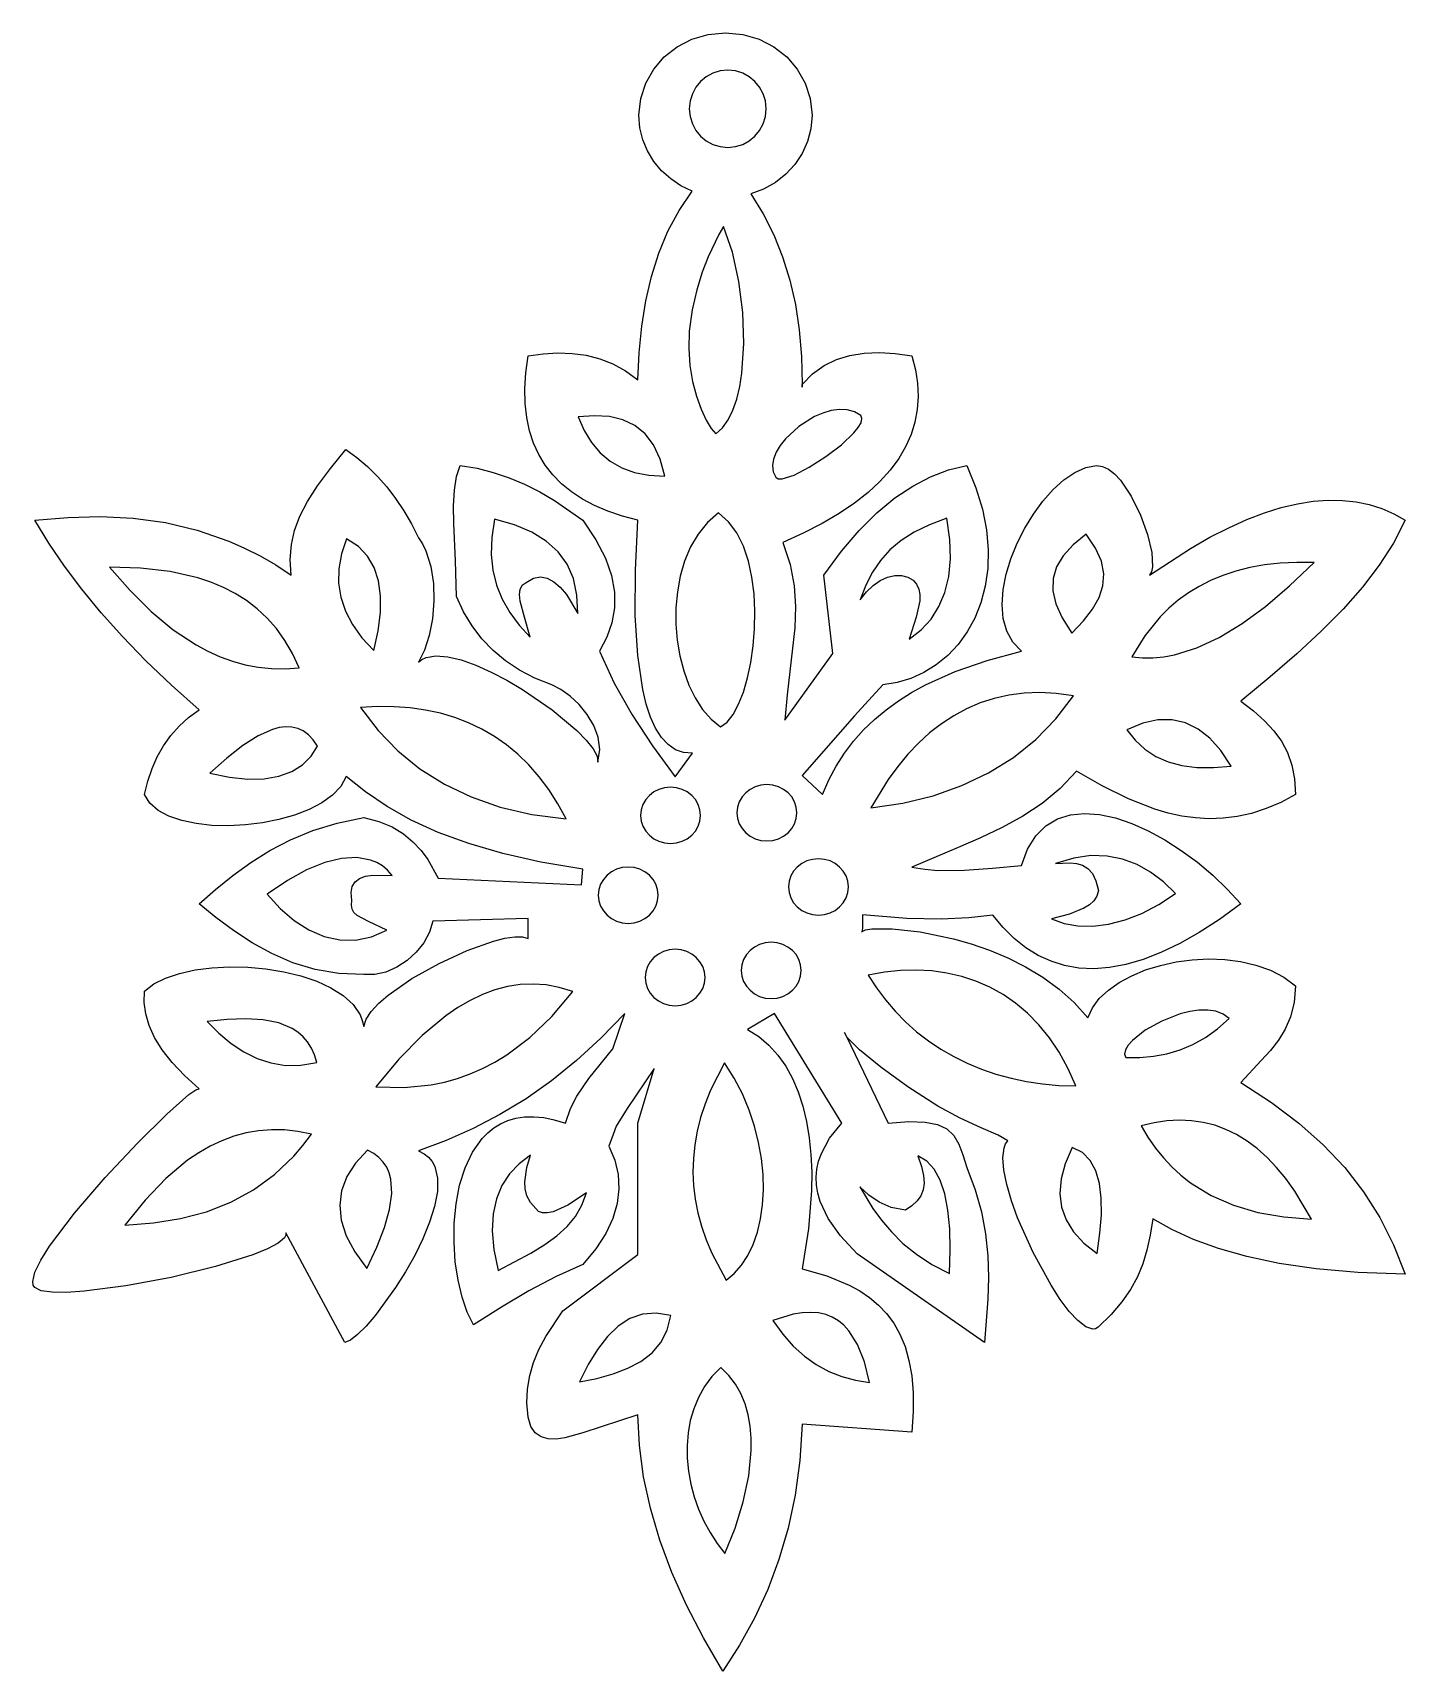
# Model space of a CAD drawing. Extents: x 44 to 265, y 10 to 273.
import ezdxf

# ---------------------------------------------------------------- set-up
doc = ezdxf.new("R2010")
doc.units = 0

msp = doc.modelspace()

# ---------------------------------------------------------------- linework, layer by layer
at = {"layer": 'Layer 1'}
for p, q in [((147.435751, 271.208054), (149.801091, 272.430808)), ((149.801091, 272.430808), (152.414353, 273.203678)), ((152.414353, 273.203678), (155.219361, 273.473185)), ((155.219361, 273.473185), (158.024289, 273.203678)), ((158.024289, 273.203678), (160.637512, 272.430808)), ((160.637512, 272.430808), (163.002848, 271.208054)), ((143.673528, 267.62681), (145.374505, 269.588895)), ((145.374505, 269.588895), (147.435751, 271.208054)), ((163.002848, 271.208054), (165.064112, 269.588895)), ((165.064112, 269.588895), (166.76512, 267.62681)), ((142.388996, 265.375278), (143.673528, 267.62681)), ((152.126299, 266.404476), (151.211433, 265.644696)), ((153.176133, 266.978251), (152.126299, 266.404476)), ((154.336002, 267.340922), (153.176133, 266.978251)), ((155.58097, 267.46739), (154.336002, 267.340922)), ((156.825938, 267.340922), (155.58097, 267.46739)), ((155.58097, 267.46739), (155.58097, 267.46739)), ((157.985807, 266.978251), (156.825938, 267.340922)), ((159.035641, 266.404476), (157.985807, 266.978251)), ((159.950508, 265.644696), (159.035641, 266.404476)), ((166.76512, 267.62681), (168.049686, 265.375278)), ((141.577082, 262.887776), (142.388996, 265.375278)), ((149.886335, 263.667515), (149.525972, 262.500313)), ((150.456467, 264.72401), (149.886335, 263.667515)), ((151.211433, 265.644696), (150.456467, 264.72401)), ((160.705473, 264.72401), (159.950508, 265.644696)), ((161.275605, 263.667515), (160.705473, 264.72401)), ((161.635968, 262.500313), (161.275605, 263.667515)), ((168.049686, 265.375278), (168.861628, 262.887776)), ((141.293961, 260.217785), (141.577082, 262.887776)), ((149.525972, 262.500313), (149.40031, 261.2475)), ((149.40031, 261.2475), (149.525972, 259.994607)), ((161.76163, 261.2475), (161.635968, 262.500313)), ((161.635968, 259.994607), (161.76163, 261.2475)), ((168.861628, 262.887776), (169.144761, 260.217785)), ((141.455919, 258.191693), (141.293961, 260.217785)), ((149.525972, 259.994607), (149.886335, 258.827366)), ((149.886335, 258.827366), (150.456467, 257.770867)), ((160.705473, 257.770867), (161.275605, 258.827366)), ((161.275605, 258.827366), (161.635968, 259.994607)), ((169.144761, 260.217785), (168.955293, 258.028112)), ((141.925785, 256.261647), (141.455919, 258.191693)), ((142.679548, 254.450509), (141.925785, 256.261647)), ((150.456467, 257.770867), (151.211433, 256.850199)), ((151.211433, 256.850199), (152.126299, 256.09045)), ((152.126299, 256.09045), (153.176133, 255.516709)), ((157.985807, 255.516709), (159.035641, 256.09045)), ((159.035641, 256.09045), (159.950508, 256.850199)), ((159.950508, 256.850199), (160.705473, 257.770867)), ((168.407209, 255.953274), (167.530988, 254.022276)), ((168.955293, 258.028112), (168.407209, 255.953274)), ((143.693199, 252.781145), (142.679548, 254.450509)), ((153.176133, 255.516709), (154.336002, 255.154066)), ((154.336002, 255.154066), (155.58097, 255.02761)), ((155.58097, 255.02761), (156.825938, 255.154066)), ((156.825938, 255.154066), (157.985807, 255.516709)), ((167.530988, 254.022276), (166.357112, 252.264125)), ((144.942725, 251.276417), (143.693199, 252.781145)), ((146.404116, 249.959188), (144.942725, 251.276417)), ((164.91606, 250.707825), (163.238313, 249.382381)), ((166.357112, 252.264125), (164.91606, 250.707825)), ((148.053362, 248.852323), (146.404116, 249.959188)), ((147.742399, 244.87521), (149.866451, 247.978685)), ((149.866451, 247.978685), (148.053362, 248.852323)), ((161.35435, 248.3168), (159.294651, 247.540085)), ((163.238313, 249.382381), (161.35435, 248.3168)), ((159.294651, 247.540085), (161.268806, 244.349961)), ((145.955767, 241.54456), (147.742399, 244.87521)), ((161.268806, 244.349961), (162.970668, 240.974258)), ((144.484935, 238.001285), (145.955767, 241.54456)), ((154.168031, 240.990636), (152.455644, 237.422829)), ((154.91842, 242.28999), (154.168031, 240.990636)), ((156.325676, 238.147692), (154.91842, 242.29009)), ((154.91842, 242.29009), (154.91842, 242.28999)), ((162.970668, 240.974258), (164.402186, 237.414297)), ((143.308283, 234.259935), (144.484935, 238.001285)), ((152.455644, 237.422829), (151.491254, 234.943063)), ((157.359334, 233.441643), (156.325676, 238.147692)), ((164.402186, 237.414297), (165.565307, 233.671405)), ((151.491254, 234.943063), (150.58943, 232.081952)), ((142.404192, 230.33506), (143.308283, 234.259935)), ((150.58943, 232.081952), (149.851191, 228.90142)), ((157.983217, 228.449436), (157.359334, 233.441643)), ((165.565307, 233.671405), (166.461981, 229.746904)), ((141.751041, 226.24121), (142.404192, 230.33506)), ((166.461981, 229.746904), (167.094154, 225.642118)), ((149.851191, 228.90142), (149.37756, 225.46339)), ((158.161153, 223.448565), (157.983217, 228.449436)), ((141.327211, 221.992935), (141.751041, 226.24121)), ((149.37756, 225.46339), (149.293182, 222.652168)), ((167.094154, 225.642118), (167.463774, 221.35837)), ((123.472181, 221.474045), (125.886256, 221.80499)), ((125.886256, 221.80499), (128.2516, 221.946154)), ((128.2516, 221.946154), (130.56269, 221.876054)), ((130.56269, 221.876054), (132.814006, 221.573211)), ((132.814006, 221.573211), (135.000025, 221.016143)), ((141.111081, 217.604785), (141.327211, 221.992935)), ((149.293182, 222.652168), (149.4957, 219.928583)), ((157.856964, 218.716522), (158.161153, 223.448565)), ((173.075575, 220.887157), (175.233775, 221.553965)), ((175.233775, 221.553965), (177.536571, 221.924718)), ((177.536571, 221.924718), (179.973538, 222.020758)), ((179.973538, 222.020758), (182.534253, 221.863426)), ((182.534253, 221.863426), (185.208291, 221.474065)), ((123.106105, 218.77039), (123.472181, 221.474045)), ((135.000025, 221.016143), (137.115225, 220.18337)), ((137.115225, 220.18337), (139.154084, 219.053411)), ((139.154084, 219.053411), (141.111081, 217.604785)), ((149.4957, 219.928583), (149.930728, 217.354793)), ((167.463774, 221.35837), (167.572791, 216.896985)), ((169.234659, 218.580008), (171.072395, 219.902952)), ((171.072395, 219.902952), (173.075575, 220.887157)), ((185.208291, 221.474065), (185.76601, 219.258256)), ((185.76601, 219.258256), (186.097808, 217.083684)), ((122.946646, 216.214469), (123.106105, 218.77039)), ((122.991485, 213.804626), (122.946646, 216.214469)), ((149.930728, 217.354793), (150.543876, 214.992956)), ((157.034478, 214.530799), (157.512769, 216.538027)), ((157.512769, 216.538027), (157.856964, 218.716522)), ((167.572791, 216.896985), (167.569404, 216.893034)), ((167.569404, 216.445994), (167.572791, 216.896985)), ((167.569404, 216.893034), (167.569404, 216.445994)), ((167.572791, 216.896985), (169.234659, 218.580008)), ((186.097808, 217.083684), (186.199044, 214.951195)), ((123.238304, 211.539204), (122.991485, 213.804626)), ((150.543876, 214.992956), (151.280757, 212.90523)), ((156.417568, 212.729525), (157.034478, 214.530799)), ((186.199044, 214.951195), (186.065074, 212.86164)), ((123.684788, 209.416544), (123.238304, 211.539204)), ((134.140112, 211.855184), (131.51692, 211.66976)), ((131.51692, 211.66976), (132.477897, 209.458382)), ((136.545474, 211.699522), (134.140112, 211.855184)), ((138.716098, 211.176311), (136.545474, 211.699522)), ((140.635079, 210.259087), (138.716098, 211.176311)), ((151.280757, 212.90523), (152.086981, 211.153771)), ((152.086981, 211.153771), (152.908162, 209.800739)), ((154.749806, 209.883584), (155.657518, 211.168891)), ((155.657518, 211.168891), (156.417568, 212.729525)), ((169.546764, 211.702639), (167.001386, 210.114014)), ((170.887164, 212.279117), (169.546764, 211.702639)), ((172.229979, 212.674032), (170.887164, 212.279117)), ((173.543166, 212.860132), (172.229979, 212.674032)), ((174.79468, 212.810162), (173.543166, 212.860132)), ((175.95248, 212.49687), (174.79468, 212.810162)), ((176.98452, 211.893), (175.95248, 212.49687)), ((177.177745, 211.383928), (176.98452, 211.893)), ((176.98452, 211.893), (176.98452, 211.893)), ((177.027246, 210.726917), (177.177745, 211.383928)), ((186.065074, 212.86164), (185.691255, 210.815866)), ((124.328617, 207.434992), (123.684788, 209.416544)), ((132.477897, 209.458382), (133.654727, 207.528154)), ((142.285508, 208.921386), (140.635079, 210.259087)), ((143.65048, 207.136744), (142.285508, 208.921386)), ((152.908162, 209.800739), (153.68991, 208.90829)), ((153.68991, 208.90829), (154.749806, 209.883584)), ((167.001386, 210.114014), (164.850194, 208.126185)), ((173.862862, 207.189232), (175.870046, 209.083031)), ((175.870046, 209.083031), (176.576765, 209.950456)), ((176.576765, 209.950456), (177.027246, 210.726917)), ((185.072946, 208.814721), (184.205504, 206.859055)), ((185.691255, 210.815866), (185.072946, 208.814721)), ((91.648955, 203.336684), (94.145138, 206.435905)), ((94.145138, 206.435905), (95.924966, 205.113748)), ((125.167475, 205.592888), (124.328617, 207.434992)), ((133.654727, 207.528154), (135.051121, 205.883895)), ((135.051121, 205.883895), (136.670789, 204.530422)), ((144.713086, 204.878697), (143.65048, 207.136744)), ((163.349535, 205.957184), (162.923266, 204.872877)), ((164.002526, 207.050704), (163.349535, 205.957184)), ((164.850194, 208.126185), (164.002526, 207.050704)), ((171.355639, 205.273413), (173.862862, 207.189232)), ((184.205504, 206.859055), (183.084286, 204.949715)), ((89.596209, 200.565514), (91.648955, 203.336684)), ((95.924966, 205.113748), (97.616666, 203.665335)), ((97.616666, 203.665335), (99.218757, 202.088553)), ((111.934511, 202.085218), (112.553071, 203.835105)), ((112.553071, 203.835105), (115.244589, 203.386807)), ((115.244589, 203.386807), (117.864006, 202.728133)), ((126.199044, 203.888576), (125.167475, 205.592888)), ((127.421005, 202.3204), (126.199044, 203.888576)), ((136.670789, 204.530422), (138.517442, 203.472556)), ((138.517442, 203.472556), (140.594791, 202.715114)), ((145.45642, 202.12078), (144.713086, 204.878697)), ((162.923266, 204.872877), (162.755761, 203.825039)), ((162.755761, 203.825039), (162.879065, 202.840922)), ((166.240847, 202.287283), (168.698319, 203.563466)), ((168.698319, 203.563466), (171.355639, 205.273413)), ((181.704649, 203.08755), (180.061951, 201.273409)), ((183.084286, 204.949715), (181.704649, 203.08755)), ((188.223704, 202.022682), (191.121117, 203.116854)), ((191.121117, 203.116854), (194.027681, 203.835265)), ((194.027681, 203.835265), (195.508554, 200.261048)), ((211.416579, 202.710885), (213.183584, 203.504343)), ((213.183584, 203.504343), (214.923451, 203.835305)), ((214.923451, 203.835305), (215.892468, 203.699735)), ((215.892468, 203.699735), (216.861139, 203.230702)), ((216.861139, 203.230702), (217.817014, 202.472037)), ((87.964356, 198.039693), (89.596209, 200.565514)), ((99.218757, 202.088553), (100.729762, 200.381286)), ((111.593759, 199.880183), (111.934511, 202.085218)), ((117.864006, 202.728133), (120.415345, 201.870822)), ((120.415345, 201.870822), (122.90263, 200.826617)), ((122.90263, 200.826617), (125.329882, 199.607257)), ((128.831043, 200.886701), (127.421005, 202.3204)), ((130.426839, 199.585823), (128.831043, 200.886701)), ((140.594791, 202.715114), (142.906547, 202.262916)), ((142.906547, 202.262916), (145.45642, 202.12078)), ((145.45642, 202.12078), (145.45642, 202.12078)), ((162.879065, 202.840922), (163.32522, 201.94778)), ((163.32522, 201.94778), (163.694855, 201.684832)), ((163.694855, 201.684832), (164.333166, 201.672757)), ((164.333166, 201.672757), (166.240847, 202.287283)), ((180.061951, 201.273409), (178.151549, 199.508139)), ((182.45875, 198.609177), (185.336046, 200.52828)), ((185.336046, 200.52828), (188.223704, 202.022682)), ((207.937, 199.957203), (209.656397, 201.51011)), ((209.656397, 201.51011), (211.416579, 202.710885)), ((217.817014, 202.472037), (218.747642, 201.467572)), ((218.747642, 201.467572), (220.483358, 198.89657)), ((86.730848, 195.67652), (87.964356, 198.039693)), ((100.729762, 200.381286), (102.148201, 198.541422)), ((102.148201, 198.541422), (103.472596, 196.566847)), ((111.469271, 197.320686), (111.593759, 199.880183)), ((125.329882, 199.607257), (127.701124, 198.224485)), ((127.701124, 198.224485), (132.291671, 195.015665)), ((132.206076, 198.416108), (130.426839, 199.585823)), ((134.166436, 197.3759), (132.206076, 198.416108)), ((175.968801, 197.79259), (173.509064, 196.127609)), ((178.151549, 199.508139), (175.968801, 197.79259)), ((179.59242, 196.240905), (182.45875, 198.609177)), ((195.508554, 200.261048), (196.562317, 196.80314)), ((204.756401, 196.015714), (206.292347, 198.107343)), ((206.292347, 198.107343), (207.937, 199.957203)), ((220.483358, 198.89657), (221.968687, 195.868351)), ((247.250951, 197.675272), (249.75617, 198.076529)), ((249.75617, 198.076529), (252.161376, 198.260636)), ((252.161376, 198.260636), (254.468193, 198.231358)), ((254.468193, 198.231358), (256.678242, 197.992455)), ((256.678242, 197.992455), (258.793145, 197.54769)), ((44.097268, 195.015745), (49.398309, 195.476009)), ((49.398309, 195.476009), (54.668491, 195.608269)), ((54.668491, 195.608269), (59.90224, 195.353286)), ((59.90224, 195.353286), (65.093981, 194.651819)), ((85.873142, 193.393296), (86.730848, 195.67652)), ((103.472596, 196.566847), (104.701468, 194.455446)), ((111.499501, 194.507414), (111.469271, 197.320686)), ((118.04302, 195.18009), (117.616203, 192.258945)), ((118.043033, 195.18008), (118.04302, 195.18009)), ((121.263027, 194.266856), (118.043033, 195.18008)), ((136.305602, 196.463542), (134.166436, 197.3759)), ((138.621256, 195.677376), (136.305602, 196.463542)), ((141.111081, 195.015745), (138.621256, 195.677376)), ((154.10862, 196.22099), (152.334988, 194.650086)), ((155.716468, 194.788806), (154.10862, 196.22099)), ((154.10862, 196.22099), (154.10862, 196.22099)), ((173.509064, 196.127609), (170.767695, 194.514046)), ((176.737661, 193.398991), (179.59242, 196.240905)), ((190.83528, 195.35949), (188.024221, 194.305816)), ((190.835232, 195.35943), (190.83528, 195.35949)), ((191.298792, 191.937617), (190.835232, 195.35943)), ((196.562317, 196.80314), (197.2141, 193.475743)), ((203.363121, 193.737497), (204.756401, 196.015714)), ((221.968687, 195.868351), (223.104027, 192.733569)), ((236.19751, 193.823516), (239.119, 195.130989)), ((239.119, 195.130989), (241.933988, 196.206265)), ((241.933988, 196.206265), (244.644098, 197.053105)), ((244.644098, 197.053105), (247.250951, 197.675272)), ((258.793145, 197.54769), (260.814524, 196.900825)), ((260.814524, 196.900825), (262.744002, 196.055623)), ((262.744002, 196.055623), (264.583201, 195.015845)), ((46.336377, 191.353691), (44.097268, 195.015745)), ((65.093981, 194.651819), (70.238138, 193.444627)), ((70.238138, 193.444627), (75.329138, 191.672471)), ((85.36869, 191.107319), (85.873142, 193.393296)), ((104.701468, 194.455446), (105.833338, 192.205105)), ((111.777935, 188.52229), (111.499501, 194.507414)), ((124.041869, 193.102952), (121.263027, 194.266856)), ((126.379757, 191.672983), (124.041869, 193.102952)), ((132.291671, 195.015665), (134.381574, 191.895882)), ((140.722904, 186.999883), (141.111081, 195.015745)), ((150.839387, 192.803034), (149.613479, 190.722393)), ((152.334988, 194.650086), (150.839387, 192.803034)), ((157.041851, 192.978854), (155.716468, 194.788806)), ((158.099924, 190.851506), (157.041851, 192.978854)), ((167.740051, 192.952748), (164.421491, 191.444565)), ((170.767695, 194.514046), (167.740051, 192.952748)), ((173.89508, 190.058968), (176.737661, 193.398991)), ((185.580102, 193.115785), (183.472378, 191.77377)), ((188.024221, 194.305816), (185.580102, 193.115785)), ((197.2141, 193.475743), (197.489033, 190.293057)), ((202.146469, 191.327874), (203.363121, 193.737497)), ((213.26587, 192.76899), (211.151677, 191.049424)), ((214.775243, 190.534625), (213.26587, 192.76899)), ((213.26587, 192.76899), (213.26587, 192.76899)), ((223.104027, 192.733569), (223.789777, 189.842881)), ((233.167898, 192.280084), (236.19751, 193.823516)), ((264.583201, 195.015845), (262.703835, 191.356948)), ((48.852462, 187.652836), (46.336377, 191.353691)), ((75.329138, 191.672471), (77.852962, 190.556019)), ((77.852962, 190.556019), (80.361406, 189.276111)), ((85.194947, 188.735889), (85.36869, 191.107319)), ((94.26249, 192.02099), (93.436554, 189.600914)), ((96.152898, 190.80154), (94.26249, 192.02099)), ((97.630214, 189.266642), (96.152898, 190.80154)), ((105.833338, 192.205105), (106.480929, 191.209762)), ((106.480929, 191.209762), (107.024193, 190.099515)), ((107.024193, 190.099515), (107.813148, 187.603498)), ((117.616203, 192.258945), (117.538855, 189.529753)), ((128.276889, 189.961564), (126.379757, 191.672983)), ((129.733465, 187.953309), (128.276889, 189.961564)), ((134.381574, 191.895882), (135.893552, 188.93732)), ((149.613479, 190.722393), (148.64893, 188.450727)), ((158.905845, 188.467138), (158.099924, 190.851506)), ((164.421491, 191.444565), (165.630031, 187.918207)), ((171.065281, 186.196365), (173.89508, 190.058968)), ((181.670508, 190.264145), (180.143946, 188.571281)), ((183.472378, 191.77377), (181.670508, 190.264145)), ((191.394485, 188.813097), (191.298792, 191.937617)), ((197.489033, 190.293057), (197.412243, 187.269284)), ((201.140405, 188.842027), (202.146469, 191.327874)), ((211.151677, 191.049424), (209.554927, 189.306023)), ((215.703512, 188.42998), (214.775243, 190.534625)), ((223.414101, 186.196405), (230.02854, 190.496929)), ((223.789777, 189.842881), (223.926335, 187.546942)), ((230.02854, 190.496929), (233.167898, 192.280084)), ((262.703835, 191.356948), (260.408496, 187.781113)), ((51.659631, 183.911204), (48.852462, 187.652836)), ((61.097362, 187.303886), (56.11642, 187.47849)), ((56.11642, 187.47849), (59.416719, 183.730917)), ((65.842823, 186.756359), (61.097362, 187.303886)), ((80.361406, 189.276111), (82.853774, 187.825341)), ((82.853774, 187.825341), (85.329368, 186.196305)), ((85.329368, 186.196305), (85.194947, 188.735889)), ((93.003967, 187.230988), (92.964246, 184.911148)), ((93.436554, 189.600914), (93.003967, 187.230988)), ((98.709128, 187.427513), (97.630214, 189.266642)), ((99.404328, 185.29537), (98.709128, 187.427513)), ((107.813148, 187.603498), (108.231032, 184.855424)), ((111.936698, 182.730305), (111.777935, 188.52229)), ((117.538855, 189.529753), (117.80016, 186.975132)), ((130.749682, 185.632834), (129.733465, 187.953309)), ((135.893552, 188.93732), (136.86523, 186.129486)), ((148.64893, 188.450727), (147.937404, 186.030596)), ((159.47477, 185.886122), (158.905845, 188.467138)), ((165.630031, 187.918207), (166.287993, 184.497886)), ((180.143946, 188.571281), (178.86215, 186.679553)), ((191.131821, 185.97818), (191.394485, 188.813097)), ((197.412243, 187.269284), (197.008862, 184.418624)), ((200.37889, 186.335137), (201.140405, 188.842027)), ((208.477601, 187.512518), (207.921679, 185.642639)), ((209.554927, 189.306023), (208.477601, 187.512518)), ((216.084279, 186.42555), (215.703512, 188.42998)), ((223.926335, 187.546942), (223.757542, 186.731582)), ((239.581048, 187.404167), (237.347057, 186.842951)), ((241.951301, 187.82871), (239.581048, 187.404167)), ((244.461945, 188.111709), (241.951301, 187.82871)), ((247.117108, 188.248292), (244.461945, 188.111709)), ((245.977403, 184.451651), (249.92092, 188.23359)), ((249.92092, 188.23359), (247.117108, 188.248292)), ((249.92092, 188.23359), (249.92092, 188.23359)), ((260.408496, 187.781113), (257.701182, 184.250145)), ((70.303432, 185.757697), (65.842823, 186.756359)), ((72.411489, 185.06475), (70.303432, 185.757697)), ((74.429819, 184.22969), (72.411489, 185.06475)), ((92.964246, 184.911148), (93.316908, 182.64133)), ((99.730499, 182.881429), (99.404328, 185.29537)), ((108.231032, 184.855424), (108.308672, 181.993665)), ((117.80016, 186.975132), (118.389305, 184.577699)), ((118.389305, 184.577699), (119.295473, 182.320071)), ((122.490831, 184.553922), (123.122453, 185.00143)), ((123.122453, 185.00143), (124.304232, 185.680981)), ((124.304232, 185.680981), (125.44517, 185.902471)), ((125.44517, 185.902471), (126.545779, 185.708426)), ((126.545779, 185.708426), (127.606573, 185.141375)), ((127.606573, 185.141375), (128.628063, 184.243847)), ((131.325738, 182.984752), (130.749682, 185.632834)), ((136.86523, 186.129486), (137.334237, 183.461886)), ((140.709184, 179.711484), (140.722904, 186.999883)), ((147.937404, 186.030596), (147.470565, 183.504562)), ((159.821857, 183.168832), (159.47477, 185.886122)), ((172.490221, 173.582465), (171.065281, 186.196365)), ((177.794576, 184.573331), (176.91068, 182.23699)), ((178.86215, 186.679553), (177.794576, 184.573331)), ((178.96768, 184.541254), (180.118249, 185.323872)), ((180.118249, 185.323872), (181.293444, 185.85423)), ((181.293444, 185.85423), (182.4507, 186.127889)), ((182.4507, 186.127889), (183.547453, 186.140411)), ((183.547453, 186.140411), (184.541138, 185.887357)), ((184.541138, 185.887357), (185.38919, 185.36429)), ((185.38919, 185.36429), (185.971978, 184.714736)), ((185.971978, 184.714736), (186.333934, 183.960602)), ((190.520307, 183.425178), (191.131821, 185.97818)), ((199.895886, 183.862388), (200.37889, 186.335137)), ((207.921679, 185.642639), (207.889142, 183.670116)), ((215.951145, 184.491831), (216.084279, 186.42555)), ((223.757542, 186.731582), (223.414101, 186.196405)), ((233.271347, 185.329981), (231.42137, 184.38797)), ((235.2452, 186.149932), (233.271347, 185.329981)), ((237.347057, 186.842951), (235.2452, 186.149932)), ((54.771993, 180.12682), (51.659631, 183.911204)), ((59.416719, 183.730917), (62.82764, 180.355896)), ((76.35225, 183.242741), (74.429819, 184.22969)), ((78.172612, 182.094127), (76.35225, 183.242741)), ((79.884732, 180.774071), (78.172612, 182.094127)), ((93.316908, 182.64133), (94.06147, 180.421469)), ((99.702332, 180.196908), (99.730499, 182.881429)), ((108.308672, 181.993665), (108.076895, 179.156593)), ((113.090839, 180.295255), (111.936698, 182.730305)), ((119.295473, 182.320071), (120.50785, 180.184865)), ((122.081608, 183.054543), (122.159828, 183.901877)), ((122.208334, 182.021168), (122.081608, 183.054543)), ((122.159828, 183.901877), (122.490831, 184.553922)), ((122.885279, 179.433279), (122.208334, 182.021168)), ((128.628063, 184.243847), (129.610761, 183.05837)), ((129.610761, 183.05837), (131.461833, 179.99368)), ((131.461833, 179.99368), (131.325738, 182.984752)), ((137.334237, 183.461886), (137.3382, 180.924028)), ((147.470565, 183.504562), (147.240077, 180.915187)), ((159.962262, 180.375642), (159.821857, 183.168832)), ((166.287993, 184.497886), (166.504458, 181.124197)), ((176.91068, 182.23699), (177.884302, 183.510814)), ((177.884302, 183.510814), (178.96768, 184.541254)), ((186.460189, 182.041374), (185.897628, 179.412164)), ((186.333934, 183.960602), (186.491268, 183.077583)), ((186.491268, 183.077583), (186.460189, 182.041374)), ((189.569452, 181.146401), (190.520307, 183.425178)), ((197.008862, 184.418624), (196.304016, 181.75528)), ((199.725354, 181.47896), (199.895886, 183.862388)), ((207.889142, 183.670116), (208.381971, 181.56868)), ((214.277585, 180.718512), (215.337713, 182.59932)), ((215.337713, 182.59932), (215.951145, 184.491831)), ((228.076527, 182.157247), (226.573404, 180.878278)), ((229.69114, 183.328768), (228.076527, 182.157247)), ((231.42137, 184.38797), (229.69114, 183.328768)), ((242.120217, 181.162346), (245.977403, 184.451651)), ((257.701182, 184.250145), (254.585891, 180.725847)), ((58.203659, 176.297708), (54.771993, 180.12682)), ((62.82764, 180.355896), (66.366851, 177.412904)), ((81.48244, 179.272796), (79.884732, 180.774071)), ((94.06147, 180.421469), (95.197449, 178.251502)), ((99.334513, 177.253023), (99.702332, 180.196908)), ((114.454633, 178.035008), (113.090839, 180.295255)), ((120.50785, 180.184865), (122.01562, 178.154699)), ((123.80797, 176.21219), (122.885279, 179.433279)), ((137.3382, 180.924028), (136.914745, 178.505417)), ((141.095638, 173.262697), (140.709184, 179.711484)), ((147.240077, 180.915187), (147.237605, 178.305031)), ((159.911143, 177.566926), (159.962262, 180.375642)), ((166.504458, 181.124197), (166.388507, 177.737736)), ((185.897628, 179.412164), (184.775922, 175.87853)), ((188.288764, 179.13416), (189.569452, 181.146401)), ((195.322837, 179.293452), (194.090453, 177.047342)), ((196.304016, 181.75528), (195.322837, 179.293452)), ((199.901253, 179.240036), (199.725354, 181.47896)), ((208.381971, 181.56868), (209.402147, 179.312061)), ((209.402147, 179.312061), (210.95165, 176.87399)), ((212.804364, 178.819903), (214.277585, 180.718512)), ((225.177642, 179.496732), (222.691683, 176.445391)), ((226.573404, 180.878278), (225.177642, 179.496732)), ((238.345712, 178.388359), (242.120217, 181.162346)), ((254.585891, 180.725847), (251.06662, 177.170024)), ((66.366851, 177.412904), (70.052024, 174.961415)), ((82.959565, 177.580527), (81.48244, 179.272796)), ((84.309933, 175.687488), (82.959565, 177.580527)), ((95.197449, 178.251502), (96.724364, 176.131364)), ((98.64173, 174.06099), (99.334513, 177.253023)), ((108.076895, 179.156593), (107.566528, 176.482578)), ((116.031934, 175.956939), (114.454633, 178.035008)), ((122.01562, 178.154699), (123.80797, 176.21219)), ((136.914745, 178.505417), (136.101499, 176.19556)), ((147.237605, 178.305031), (147.454813, 175.716657)), ((159.683655, 174.803057), (159.911143, 177.566926)), ((166.388507, 177.737736), (165.595683, 170.688876)), ((184.775922, 175.87853), (186.687751, 177.380766)), ((186.687751, 177.380766), (188.288764, 179.13416)), ((194.090453, 177.047342), (192.631993, 175.031151)), ((200.457545, 177.200798), (199.901253, 179.240036)), ((201.428191, 175.416427), (200.457545, 177.200798)), ((210.95165, 176.87399), (212.804364, 178.819903)), ((234.650236, 176.152376), (238.345712, 178.388359)), ((251.06662, 177.170024), (247.147366, 173.54448)), ((61.968737, 172.421892), (58.203659, 176.297708)), ((70.052024, 174.961415), (71.954867, 173.93857)), ((85.527376, 173.583901), (84.309933, 175.687488)), ((96.724364, 176.131364), (98.64173, 174.06099)), ((98.64173, 174.06099), (98.64173, 174.06099)), ((106.8084, 174.109991), (105.833338, 172.177205)), ((107.566528, 176.482578), (106.8084, 174.109991)), ((117.826599, 174.068424), (116.031934, 175.956939)), ((119.842483, 172.376837), (117.826599, 174.068424)), ((136.101499, 176.19556), (134.936091, 173.983965)), ((147.454813, 175.716657), (147.883366, 173.192626)), ((159.294957, 172.144409), (159.683655, 174.803057)), ((192.631993, 175.031151), (190.972587, 173.259079)), ((202.847151, 173.942105), (201.428191, 175.416427)), ((222.691683, 176.445391), (220.58562, 173.04219)), ((227.481773, 173.385164), (231.03014, 174.477083)), ((231.03014, 174.477083), (234.650236, 176.152376)), ((66.081337, 168.497396), (61.968737, 172.421892)), ((71.954867, 173.93857), (73.900827, 173.060904)), ((73.900827, 173.060904), (75.892112, 172.335851)), ((75.892112, 172.335851), (77.930931, 171.770846)), ((77.930931, 171.770846), (80.019492, 171.373323)), ((86.60572, 171.25999), (85.527376, 173.583901)), ((105.833338, 172.177205), (106.381945, 172.61745)), ((106.381945, 172.61745), (107.035052, 172.932165)), ((107.035052, 172.932165), (108.622083, 173.210898)), ((108.622083, 173.210898), (110.529068, 173.06519)), ((110.529068, 173.06519), (112.690639, 172.546829)), ((112.690639, 172.546829), (115.041431, 171.707601)), ((115.041431, 171.707601), (117.51608, 170.599294)), ((122.08344, 170.889555), (119.842483, 172.376837)), ((134.936091, 173.983965), (137.313391, 168.799947)), ((141.90798, 167.765667), (141.095638, 173.262697)), ((147.883366, 173.192626), (148.514928, 170.7755)), ((158.760204, 169.651356), (159.294957, 172.144409)), ((164.782171, 162.876065), (172.490221, 173.582465)), ((189.137364, 171.745329), (187.151452, 170.504101)), ((190.972587, 173.259079), (189.137364, 171.745329)), ((192.160154, 170.693111), (197.326636, 172.483255)), ((197.326636, 172.483255), (202.847151, 173.942105)), ((220.58562, 173.04219), (222.285726, 172.890736)), ((222.285726, 172.890736), (224.001483, 172.899304)), ((224.001483, 172.899304), (225.733346, 173.065059)), ((225.733346, 173.065059), (227.481773, 173.385164)), ((247.147366, 173.54448), (242.832127, 169.811019)), ((80.019492, 171.373323), (82.160005, 171.150717)), ((82.160005, 171.150717), (84.354678, 171.110461)), ((84.354678, 171.110461), (86.60572, 171.25999)), ((86.60572, 171.25999), (86.60572, 171.25999)), ((117.51608, 170.599294), (120.049219, 169.273695)), ((120.049219, 169.273695), (122.575483, 167.78259)), ((124.553327, 169.613952), (122.08344, 170.889555)), ((127.255998, 168.557405), (124.553327, 169.613952)), ((137.313391, 168.799947), (140.187921, 163.711024)), ((148.514928, 170.7755), (149.341163, 168.50784)), ((158.094554, 167.384271), (158.760204, 169.651356)), ((165.595683, 170.688876), (165.136972, 166.907667)), ((182.828082, 168.896018), (180.540881, 168.557565)), ((185.039982, 169.549597), (182.828082, 168.896018)), ((187.151452, 170.504101), (185.039982, 169.549597)), ((187.387324, 168.534596), (192.160154, 170.693111)), ((242.832127, 169.811019), (238.124901, 165.931445)), ((70.555568, 164.522245), (66.081337, 168.497396)), ((122.575483, 167.78259), (127.345924, 164.511013)), ((128.71567, 167.799763), (127.255998, 168.557405)), ((130.218485, 166.71922), (128.71567, 167.799763)), ((131.667173, 165.363186), (130.218485, 166.71922)), ((142.481894, 165.409106), (141.90798, 167.765667)), ((149.341163, 168.50784), (150.353735, 166.432207)), ((150.353735, 166.432207), (151.544309, 164.591164)), ((157.313164, 165.403529), (158.094554, 167.384271)), ((165.136972, 166.907667), (164.782171, 162.876065)), ((180.540881, 168.557565), (175.96786, 163.5694)), ((183.047766, 165.97063), (185.16091, 167.305611)), ((185.16091, 167.305611), (187.387324, 168.534596)), ((198.437251, 166.34843), (196.1762, 165.618293)), ((200.793886, 166.874325), (198.437251, 166.34843)), ((203.247194, 167.188426), (200.793886, 166.874325)), ((205.798263, 167.283187), (203.247194, 167.188426)), ((208.448179, 167.151058), (205.798263, 167.283187)), ((208.374721, 163.044153), (211.19803, 166.78449)), ((211.19803, 166.78449), (208.448179, 167.151058)), ((211.19803, 166.78449), (211.19803, 166.78449)), ((68.835699, 163.291236), (70.555568, 164.522245)), ((99.225253, 165.029613), (96.47892, 164.90009)), ((96.47892, 164.90009), (99.316804, 161.214352)), ((101.886874, 165.002682), (99.225253, 165.029613)), ((104.462593, 164.817104), (101.886874, 165.002682)), ((106.951222, 164.470687), (104.462593, 164.817104)), ((109.351573, 163.961237), (106.951222, 164.470687)), ((111.662458, 163.286562), (109.351573, 163.961237)), ((127.345924, 164.511013), (131.30448, 161.198859)), ((132.964463, 163.779071), (131.667173, 165.363186)), ((134.013085, 162.014285), (132.964463, 163.779071)), ((140.187921, 163.711024), (143.486786, 158.703271)), ((143.171924, 163.33254), (142.481894, 165.409106)), ((151.544309, 164.591164), (152.904549, 163.027271)), ((155.46379, 162.542564), (156.43119, 163.769502)), ((156.43119, 163.769502), (157.313164, 165.403529)), ((175.96786, 163.5694), (167.569381, 153.976865)), ((179.1811, 162.964136), (181.052845, 164.525016)), ((181.052845, 164.525016), (183.047766, 165.97063)), ((191.936505, 163.575484), (189.955685, 162.27791)), ((194.009648, 164.691461), (191.936505, 163.575484)), ((196.1762, 165.618293), (194.009648, 164.691461)), ((238.124901, 165.931445), (240.1873, 164.335145)), ((240.1873, 164.335145), (241.963523, 162.755472)), ((65.962038, 160.398775), (67.306979, 161.914876)), ((67.306979, 161.914876), (68.835699, 163.291236)), ((82.341515, 161.364916), (80.033099, 160.335162)), ((83.430018, 161.656481), (82.341515, 161.364916)), ((84.471125, 161.786962), (83.430018, 161.656481)), ((85.462143, 161.747206), (84.471125, 161.786962)), ((86.400379, 161.528055), (85.462143, 161.747206)), ((87.283138, 161.120353), (86.400379, 161.528055)), ((88.107727, 160.514946), (87.283138, 161.120353)), ((99.316804, 161.214352), (102.507428, 157.920276)), ((113.882688, 162.444469), (111.662458, 163.286562)), ((116.011075, 161.432765), (113.882688, 162.444469)), ((118.046431, 160.249257), (116.011075, 161.432765)), ((131.30448, 161.198859), (132.815887, 159.657033)), ((134.715769, 160.116239), (134.013085, 162.014285)), ((143.981283, 161.549986), (143.171924, 163.33254)), ((144.913186, 160.075463), (143.981283, 161.549986)), ((152.904549, 163.027271), (154.42612, 161.78309)), ((154.42612, 161.78309), (155.46379, 162.542564)), ((175.826946, 159.478036), (177.437483, 161.283354)), ((177.437483, 161.283354), (179.1811, 162.964136)), ((189.955685, 162.27791), (188.0661, 160.806288)), ((205.144557, 159.726173), (208.374721, 163.044153)), ((222.360987, 162.362254), (219.81667, 161.32349)), ((219.81667, 161.32349), (221.149452, 159.618775)), ((219.81667, 161.32349), (219.81667, 161.32349)), ((224.775802, 162.889151), (222.360987, 162.362254)), ((227.061895, 162.907248), (224.775802, 162.889151)), ((229.220048, 162.41961), (227.061895, 162.907248)), ((231.25104, 161.429303), (229.220048, 162.41961)), ((233.155654, 159.939394), (231.25104, 161.429303)), ((241.963523, 162.755472), (243.459519, 161.144068)), ((243.459519, 161.144068), (244.681237, 159.452579)), ((63.794021, 156.969794), (64.793508, 158.748544)), ((64.793508, 158.748544), (65.962038, 160.398775)), ((77.567428, 158.770947), (74.966052, 156.745518)), ((80.033099, 160.335162), (77.567428, 158.770947)), ((88.871453, 159.702677), (88.107727, 160.514946)), ((88.546348, 157.036713), (89.57162, 158.67439)), ((89.57162, 158.67439), (88.871453, 159.702677)), ((89.57162, 158.67439), (89.57162, 158.67439)), ((119.987566, 158.891752), (118.046431, 160.249257)), ((121.833294, 157.358058), (119.987566, 158.891752)), ((132.815887, 159.657033), (133.928226, 158.260424)), ((133.928226, 158.260424), (134.576131, 157.060819)), ((134.975243, 158.132342), (134.715769, 160.116239)), ((143.486786, 158.703271), (147.137091, 153.762765)), ((145.970847, 158.922989), (144.913186, 160.075463)), ((147.15748, 158.106583), (145.970847, 158.922989)), ((174.354442, 157.543547), (175.826946, 159.478036)), ((186.266663, 159.168167), (184.556286, 157.371096)), ((188.0661, 160.806288), (186.266663, 159.168167)), ((201.531895, 156.83156), (205.144557, 159.726173)), ((221.149452, 159.618775), (222.696522, 158.187175)), ((234.934671, 157.952948), (233.155654, 159.939394)), ((244.681237, 159.452579), (245.634629, 157.632648)), ((62.956207, 155.068137), (63.794021, 156.969794)), ((74.966052, 156.745518), (72.25052, 154.33212)), ((85.432256, 154.612509), (87.160792, 155.676931)), ((87.160792, 155.676931), (88.546348, 157.036713)), ((102.507428, 157.920276), (106.060266, 155.028386)), ((123.582426, 155.645981), (121.833294, 157.358058)), ((125.233772, 153.753328), (123.582426, 155.645981)), ((134.576131, 157.060819), (134.694238, 156.110005)), ((134.694238, 156.110005), (134.975243, 158.132342)), ((147.137091, 153.762765), (149.930521, 157.538045)), ((148.4763, 157.640262), (147.15748, 158.106583)), ((149.930521, 157.538045), (148.4763, 157.640262)), ((173.024923, 155.475252), (174.354442, 157.543547)), ((184.556286, 157.371096), (182.933882, 155.422624)), ((197.561093, 154.361321), (201.531895, 156.83156)), ((222.696522, 158.187175), (224.459843, 157.031193)), ((224.459843, 157.031193), (226.441376, 156.153326)), ((226.441376, 156.153326), (228.643084, 155.556077)), ((236.58887, 155.47303), (234.934671, 157.952948)), ((245.634629, 157.632648), (246.325643, 155.635919)), ((246.325643, 155.635919), (246.760231, 153.414037)), ((61.736128, 150.918545), (62.272699, 153.049184)), ((62.272699, 153.049184), (62.956207, 155.068137)), ((72.25052, 154.33212), (75.434395, 153.657749)), ((75.434395, 153.657749), (78.361811, 153.366069)), ((78.361811, 153.366069), (81.015462, 153.439613)), ((81.015462, 153.439613), (83.378045, 153.860915)), ((83.378045, 153.860915), (85.432256, 154.612509)), ((94.161428, 153.774065), (93.309669, 152.203434)), ((97.280675, 151.296035), (94.161428, 153.774065)), ((106.060266, 155.028386), (109.984791, 152.549203)), ((126.786146, 151.677908), (125.233772, 153.753328)), ((167.569381, 153.976865), (170.814651, 150.918705)), ((170.814651, 150.918705), (171.843342, 153.268516)), ((171.843342, 153.268516), (173.024923, 155.475252)), ((181.398363, 153.3303), (178.58363, 148.74429)), ((182.933882, 155.422624), (181.398363, 153.3303)), ((193.256508, 152.316466), (197.561093, 154.361321)), ((211.666641, 154.654985), (209.065748, 151.855554)), ((215.837921, 152.273364), (211.666641, 154.654985)), ((228.643084, 155.556077), (231.066927, 155.241944)), ((231.066927, 155.241944), (233.714869, 155.213428)), ((233.714869, 155.213428), (236.58887, 155.47303)), ((246.760231, 153.414037), (246.944341, 150.918645)), ((62.601025, 149.512364), (61.736128, 150.918545)), ((91.989733, 150.79276), (90.268377, 149.547541)), ((93.309669, 152.203434), (91.989733, 150.79276)), ((100.758708, 148.962239), (97.280675, 151.296035)), ((109.984791, 152.549203), (114.290476, 150.493249)), ((114.290476, 150.493249), (118.986794, 148.871048)), ((128.238358, 149.417526), (126.786146, 151.677908)), ((142.965293, 150.74663), (142.376515, 150.074928)), ((143.678768, 151.300936), (142.965293, 150.74663)), ((144.497494, 151.719538), (143.678768, 151.300936)), ((145.402024, 151.984125), (144.497494, 151.719538)), ((146.37291, 152.07639), (145.402024, 151.984125)), ((147.343799, 151.984125), (146.37291, 152.07639)), ((146.37291, 152.07639), (146.37291, 152.07639)), ((148.24833, 151.719538), (147.343799, 151.984125)), ((149.067057, 151.300936), (148.24833, 151.719538)), ((149.780531, 150.74663), (149.067057, 151.300936)), ((150.369308, 150.074928), (149.780531, 150.74663)), ((157.879625, 150.49306), (157.434992, 149.722222)), ((158.468402, 151.164795), (157.879625, 150.49306)), ((159.181878, 151.719122), (158.468402, 151.164795)), ((160.000604, 152.137733), (159.181878, 151.719122)), ((160.905134, 152.402325), (160.000604, 152.137733)), ((161.87602, 152.49459), (160.905134, 152.402325)), ((162.84699, 152.402325), (161.87602, 152.49459)), ((161.87602, 152.49459), (161.87602, 152.49459)), ((163.751559, 152.137733), (162.84699, 152.402325)), ((164.57029, 151.719122), (163.751559, 152.137733)), ((165.283746, 151.164795), (164.57029, 151.719122)), ((165.872491, 150.49306), (165.283746, 151.164795)), ((166.317088, 149.722222), (165.872491, 150.49306)), ((183.743419, 149.506942), (188.642497, 150.698004)), ((188.642497, 150.698004), (193.256508, 152.316466)), ((209.065748, 151.855554), (206.183197, 149.457922)), ((220.046829, 150.193993), (215.837921, 152.273364)), ((246.944341, 150.918645), (244.549807, 149.629304)), ((63.932347, 148.343136), (62.601025, 149.512364)), ((65.663337, 147.405359), (63.932347, 148.343136)), ((88.212359, 148.473277), (85.888435, 147.575469)), ((90.268377, 149.547541), (88.212359, 148.473277)), ((104.651422, 146.788248), (100.758708, 148.962239)), ((118.986794, 148.871048), (124.083217, 147.693121)), ((124.083217, 147.693121), (129.58922, 146.96999)), ((129.58922, 146.96999), (128.238358, 149.417526)), ((141.650842, 148.452574), (141.55284, 147.53854)), ((141.931883, 149.30414), (141.650842, 148.452574)), ((142.376515, 150.074928), (141.931883, 149.30414)), ((150.813939, 149.30414), (150.369308, 150.074928)), ((151.094979, 148.452574), (150.813939, 149.30414)), ((151.19298, 147.53854), (151.094979, 148.452574)), ((157.153952, 148.870586), (157.05595, 147.95646)), ((157.05595, 147.95646), (157.153951, 147.042426)), ((157.434992, 149.722222), (157.153952, 148.870586)), ((166.5981, 148.870586), (166.317088, 149.722222)), ((166.69609, 147.95646), (166.5981, 148.870586)), ((166.5981, 147.042426), (166.69609, 147.95646)), ((178.58363, 148.74429), (183.743419, 149.506942)), ((206.183197, 149.457922), (203.058903, 147.385125)), ((210.704553, 147.612801), (212.981397, 147.835176)), ((212.981397, 147.835176), (215.409392, 147.65945)), ((215.409392, 147.65945), (217.95255, 147.116632)), ((224.308611, 148.539258), (220.046829, 150.193993)), ((226.464095, 147.909374), (224.308611, 148.539258)), ((228.638516, 147.431545), (226.464095, 147.909374)), ((239.861388, 147.858646), (237.563691, 147.346732)), ((242.189457, 148.614404), (239.861388, 147.858646)), ((244.549807, 149.629304), (242.189457, 148.614404)), ((67.727238, 146.693536), (65.663337, 147.405359)), ((70.057293, 146.202165), (67.727238, 146.693536)), ((72.586744, 145.925748), (70.057293, 146.202165)), ((75.248834, 145.858784), (72.586744, 145.925748)), ((77.976806, 145.995774), (75.248834, 145.858784)), ((80.703901, 146.331218), (77.976806, 145.995774)), ((83.363363, 146.859616), (80.703901, 146.331218)), ((85.888435, 147.575469), (83.363363, 146.859616)), ((85.246249, 143.599506), (88.844728, 145.084104)), ((88.844728, 145.084104), (92.754287, 146.295774)), ((92.754287, 146.295774), (97.01391, 147.200315)), ((97.01391, 147.200315), (99.459901, 146.572458)), ((99.459901, 146.572458), (101.575912, 145.681966)), ((101.575912, 145.681966), (103.391243, 144.575104)), ((109.014716, 144.789634), (104.651422, 146.788248)), ((129.58922, 146.96999), (129.58922, 146.96999)), ((141.55284, 147.53854), (141.650841, 146.624414)), ((141.650841, 146.624414), (141.931881, 145.772778)), ((141.931881, 145.772778), (142.376512, 145.00194)), ((150.369305, 145.00194), (150.813938, 145.772778)), ((150.813938, 145.772778), (151.094978, 146.624414)), ((151.094978, 146.624414), (151.19298, 147.53854)), ((157.153951, 147.042426), (157.434991, 146.19086)), ((157.434991, 146.19086), (157.879622, 145.420072)), ((157.879622, 145.420072), (158.468399, 144.74837)), ((165.283746, 144.74837), (165.872491, 145.420072)), ((165.872491, 145.420072), (166.317088, 146.19086)), ((166.317088, 146.19086), (166.5981, 147.042426)), ((199.732782, 145.560201), (196.24475, 143.906188)), ((203.058903, 147.385125), (199.732782, 145.560201)), ((205.140827, 144.246983), (206.748279, 145.849713)), ((206.748279, 145.849713), (208.614851, 146.961316)), ((208.614851, 146.961316), (210.704553, 147.612801)), ((217.95255, 147.116632), (220.574881, 146.23773)), ((220.574881, 146.23773), (223.240396, 145.053754)), ((223.240396, 145.053754), (225.913105, 143.595712)), ((230.83378, 147.121068), (228.638516, 147.431545)), ((233.051793, 146.993241), (230.83378, 147.121068)), ((235.294462, 147.063363), (233.051793, 146.993241)), ((237.563691, 147.346732), (235.294462, 147.063363)), ((81.919866, 141.876185), (85.246249, 143.599506)), ((103.391243, 144.575104), (104.935195, 143.298139)), ((104.935195, 143.298139), (106.237067, 141.897334)), ((113.904486, 142.981967), (109.014716, 144.789634)), ((119.37663, 141.380819), (113.904486, 142.981967)), ((142.376512, 145.00194), (142.965289, 144.330205)), ((142.965289, 144.330205), (143.678763, 143.775878)), ((143.678763, 143.775878), (144.49749, 143.357267)), ((144.49749, 143.357267), (145.402021, 143.092675)), ((145.402021, 143.092675), (146.37291, 143.00041)), ((146.37291, 143.00041), (147.343796, 143.092675)), ((147.343796, 143.092675), (148.248326, 143.357267)), ((148.248326, 143.357267), (149.067052, 143.775878)), ((149.067052, 143.775878), (149.780528, 144.330205)), ((149.780528, 144.330205), (150.369305, 145.00194)), ((158.468399, 144.74837), (159.181873, 144.194064)), ((159.181873, 144.194064), (160.0006, 143.775462)), ((160.0006, 143.775462), (160.905131, 143.510875)), ((160.905131, 143.510875), (161.87602, 143.41861)), ((161.87602, 143.41861), (162.84699, 143.510875)), ((162.84699, 143.510875), (163.751559, 143.775462)), ((163.751559, 143.775462), (164.57029, 144.194064)), ((164.57029, 144.194064), (165.283746, 144.74837)), ((196.24475, 143.906188), (192.634722, 142.346122)), ((203.828485, 142.122117), (205.140827, 144.246983)), ((225.913105, 143.595712), (228.557019, 141.894613)), ((75.927451, 137.850181), (78.826595, 139.948342)), ((78.826595, 139.948342), (81.919866, 141.876185)), ((90.73632, 139.939306), (87.824463, 138.752533)), ((93.438284, 140.608464), (90.73632, 139.939306)), ((95.903539, 140.74839), (93.438284, 140.608464)), ((98.105273, 140.347465), (95.903539, 140.74839)), ((99.09894, 139.940553), (98.105273, 140.347465)), ((100.016671, 139.394071), (99.09894, 139.940553)), ((106.237067, 141.897334), (107.326161, 140.418957)), ((107.326161, 140.418957), (108.98321, 137.414545)), ((125.487045, 140.001761), (119.37663, 141.380819)), ((132.291628, 138.860365), (125.487045, 140.001761)), ((167.480378, 139.775236), (166.766903, 139.22093)), ((168.299104, 140.193838), (167.480378, 139.775236)), ((169.203634, 140.458425), (168.299104, 140.193838)), ((170.17452, 140.55069), (169.203634, 140.458425)), ((171.14549, 140.458425), (170.17452, 140.55069)), ((170.17452, 140.55069), (170.17452, 140.55069)), ((172.050059, 140.193838), (171.14549, 140.458425)), ((172.86879, 139.775236), (172.050059, 140.193838)), ((173.582246, 139.22093), (172.86879, 139.775236)), ((192.634722, 142.346122), (185.208341, 139.199985)), ((202.847241, 139.444107), (203.828485, 142.122117)), ((211.238607, 140.670812), (208.31155, 139.81539)), ((208.31155, 139.81539), (208.31157, 139.81539)), ((208.31157, 139.81539), (210.652208, 139.913154)), ((210.652208, 139.913154), (211.714774, 139.804605)), ((214.008034, 141.052896), (211.238607, 140.670812)), ((211.714774, 139.804605), (212.681671, 139.516094)), ((216.625612, 140.989581), (214.008034, 141.052896)), ((219.097124, 140.508808), (216.625612, 140.989581)), ((221.428351, 139.638515), (219.097124, 140.508808)), ((228.557019, 141.894613), (231.136149, 139.981465)), ((231.136149, 139.981465), (233.614506, 137.887277)), ((73.183451, 135.615905), (75.927451, 137.850181)), ((87.824463, 138.752533), (84.729525, 137.059765)), ((95.621649, 136.847513), (96.320656, 137.38722)), ((96.320656, 137.38722), (97.272552, 137.736427)), ((97.272552, 137.736427), (98.47387, 137.918688)), ((98.47387, 137.918688), (101.61091, 137.87659)), ((100.855115, 138.706568), (100.016671, 139.394071)), ((101.61092, 137.87659), (100.855115, 138.706568)), ((101.61091, 137.87659), (101.61092, 137.87659)), ((108.98321, 137.414545), (132.02521, 136.339275)), ((132.02521, 136.339275), (132.291628, 138.860365)), ((135.574125, 137.22486), (135.129492, 136.454022)), ((136.162903, 137.896595), (135.574125, 137.22486)), ((136.876378, 138.450922), (136.162903, 137.896595)), ((137.695104, 138.869533), (136.876378, 138.450922)), ((138.599634, 139.134125), (137.695104, 138.869533)), ((139.57052, 139.22639), (138.599634, 139.134125)), ((140.541409, 139.134125), (139.57052, 139.22639)), ((139.57052, 139.22639), (139.57052, 139.22639)), ((141.44594, 138.869533), (140.541409, 139.134125)), ((142.264667, 138.450922), (141.44594, 138.869533)), ((142.978141, 137.896595), (142.264667, 138.450922)), ((143.566918, 137.22486), (142.978141, 137.896595)), ((144.011549, 136.454022), (143.566918, 137.22486)), ((165.733493, 137.77844), (165.452452, 136.926874)), ((166.178125, 138.549228), (165.733493, 137.77844)), ((166.766903, 139.22093), (166.178125, 138.549228)), ((174.170991, 138.549228), (173.582246, 139.22093)), ((174.615588, 137.77844), (174.170991, 138.549228)), ((174.8966, 136.926874), (174.615588, 137.77844)), ((185.208341, 139.199985), (187.293973, 138.865988)), ((187.293973, 138.865988), (189.399673, 138.688856)), ((189.399673, 138.688856), (193.699272, 138.699748)), ((193.699272, 138.699748), (198.163131, 139.021789)), ((198.163131, 139.021789), (202.847241, 139.444107)), ((212.681671, 139.516094), (213.535022, 138.991362)), ((213.535022, 138.991362), (214.256952, 138.174154)), ((214.256952, 138.174154), (214.829583, 137.008212)), ((223.625077, 138.406643), (221.428351, 139.638515)), ((225.693082, 136.841131), (223.625077, 138.406643)), ((233.614506, 137.887277), (235.9561, 135.643058)), ((70.55561, 133.279715), (73.183451, 135.615905)), ((84.729525, 137.059765), (81.47832, 134.87262)), ((81.47832, 134.87262), (83.563139, 132.542147)), ((94.996165, 135.102382), (95.178997, 136.093752)), ((95.07662, 133.84985), (94.996165, 135.102382)), ((95.178997, 136.093752), (95.621649, 136.847513)), ((134.848452, 135.602386), (134.75045, 134.68826)), ((134.75045, 134.68826), (134.848451, 133.774226)), ((135.129492, 136.454022), (134.848452, 135.602386)), ((144.292589, 135.602386), (144.011549, 136.454022)), ((144.292588, 133.774226), (144.39059, 134.68826)), ((144.39059, 134.68826), (144.292589, 135.602386)), ((165.452452, 136.926874), (165.35445, 136.01284)), ((165.35445, 136.01284), (165.452451, 135.098714)), ((165.452451, 135.098714), (165.733491, 134.247078)), ((174.615588, 134.247078), (174.8966, 135.098714)), ((174.99459, 136.01284), (174.8966, 136.926874)), ((174.8966, 135.098714), (174.99459, 136.01284)), ((214.982571, 134.551348), (214.494441, 133.791401)), ((214.829583, 137.008212), (215.23504, 135.43728)), ((215.23504, 135.43728), (214.982571, 134.551348)), ((224.932174, 133.175632), (227.63815, 134.96992)), ((227.63815, 134.96992), (225.693082, 136.841131)), ((235.9561, 135.643058), (238.124941, 133.279817)), ((73.22846, 131.108834), (70.55561, 133.279715)), ((83.563139, 132.542147), (85.808346, 130.607334)), ((95.02759, 133.074147), (95.07662, 133.84985)), ((95.141799, 132.44419), (95.02759, 133.074147)), ((95.445747, 131.912367), (95.141799, 132.44419)), ((95.965936, 131.431066), (95.445747, 131.912367)), ((134.848451, 133.774226), (135.129491, 132.92266)), ((135.129491, 132.92266), (135.574122, 132.151872)), ((135.574122, 132.151872), (136.162899, 131.48017)), ((142.978138, 131.48017), (143.566915, 132.151872)), ((143.566915, 132.151872), (144.011548, 132.92266)), ((144.011548, 132.92266), (144.292588, 133.774226)), ((165.733491, 134.247078), (166.178122, 133.47624)), ((166.178122, 133.47624), (166.766899, 132.804505)), ((166.766899, 132.804505), (167.480373, 132.250178)), ((167.480373, 132.250178), (168.2991, 131.831567)), ((172.050059, 131.831567), (172.86879, 132.250178)), ((172.86879, 132.250178), (173.582246, 132.804505)), ((173.582246, 132.804505), (174.170991, 133.47624)), ((174.170991, 133.47624), (174.615588, 134.247078)), ((212.886353, 132.577349), (210.561086, 131.650897)), ((213.789439, 133.139411), (212.886353, 132.577349)), ((214.494441, 133.791401), (213.789439, 133.139411)), ((222.209385, 131.761821), (224.932174, 133.175632)), ((238.124941, 133.279817), (234.713001, 130.804467)), ((76.061601, 129.001898), (73.22846, 131.108834)), ((85.808346, 130.607334), (88.17986, 129.099458)), ((97.76104, 130.429584), (95.965936, 131.431066)), ((100.73912, 129.05885), (97.76104, 130.429584)), ((108.11851, 130.501495), (107.58971, 128.728155)), ((123.47221, 130.95051), (108.11851, 130.501495)), ((123.47221, 127.74616), (123.47221, 130.95051)), ((136.162899, 131.48017), (136.876373, 130.925864)), ((136.876373, 130.925864), (137.6951, 130.507262)), ((137.6951, 130.507262), (138.599631, 130.242675)), ((138.599631, 130.242675), (139.57052, 130.15041)), ((139.57052, 130.15041), (140.541406, 130.242675)), ((140.541406, 130.242675), (141.445936, 130.507262)), ((141.445936, 130.507262), (142.264662, 130.925864)), ((142.264662, 130.925864), (142.978138, 131.48017)), ((168.2991, 131.831567), (169.203631, 131.566975)), ((169.203631, 131.566975), (170.17452, 131.47471)), ((170.17452, 131.47471), (171.14549, 131.566975)), ((171.14549, 131.566975), (172.050059, 131.831567)), ((177.278798, 129.582041), (177.198012, 128.837931)), ((184.415763, 130.913584), (177.237241, 131.548951)), ((177.237241, 131.548951), (177.278798, 129.582041)), ((177.746537, 129.089994), (178.76721, 129.255264)), ((178.76721, 129.255264), (182.016999, 129.271787)), ((182.016999, 129.271787), (186.531361, 128.780217)), ((189.944924, 130.811327), (184.415763, 130.913584)), ((194.369143, 131.052976), (189.944924, 130.811327)), ((198.232841, 131.449327), (194.369143, 131.052976)), ((199.909399, 129.464841), (198.232841, 131.449327)), ((201.681251, 127.725268), (199.909399, 129.464841)), ((210.561086, 131.650897), (207.66895, 130.86782)), ((207.66895, 130.86782), (209.686601, 130.149202)), ((209.686601, 130.149202), (211.91773, 129.76808)), ((211.91773, 129.76808), (214.323955, 129.731617)), ((214.323955, 129.731617), (216.866894, 130.046978)), ((216.866894, 130.046978), (219.508164, 130.721324)), ((219.508164, 130.721324), (222.209385, 131.761821)), ((234.713001, 130.804467), (231.43715, 128.67885)), ((79.065521, 127.034252), (76.061601, 129.001898)), ((82.25071, 125.281243), (79.065521, 127.034252)), ((88.17986, 129.099458), (90.643596, 128.049798)), ((90.643596, 128.049798), (93.165473, 127.489629)), ((93.165473, 127.489629), (95.711408, 127.45023)), ((95.711408, 127.45023), (98.247318, 127.962878)), ((98.247318, 127.962878), (100.73912, 129.05885)), ((106.680677, 127.046797), (105.458774, 125.511569)), ((107.58971, 128.728155), (106.680677, 127.046797)), ((113.678228, 125.799892), (117.880988, 127.294739)), ((117.880988, 127.294739), (119.716929, 127.762148)), ((119.716929, 127.762148), (121.299157, 128.009752)), ((121.299157, 128.009752), (122.570106, 128.012704)), ((122.570106, 128.012704), (123.47221, 127.74616)), ((160.702014, 126.770938), (159.883288, 126.352336)), ((161.606544, 127.035525), (160.702014, 126.770938)), ((162.57743, 127.12779), (161.606544, 127.035525)), ((163.548319, 127.035525), (162.57743, 127.12779)), ((162.57743, 127.12779), (162.57743, 127.12779)), ((164.45285, 126.770938), (163.548319, 127.035525)), ((165.271577, 126.352336), (164.45285, 126.770938)), ((177.198012, 128.837931), (177.124352, 128.723067)), ((177.124352, 128.723067), (177.198012, 128.837931)), ((177.198012, 128.837931), (177.746537, 129.089994)), ((186.531361, 128.780217), (191.894281, 127.673274)), ((191.894281, 127.673274), (194.763945, 126.855512)), ((194.763945, 126.855512), (197.689742, 125.843675)), ((203.551313, 126.238093), (201.681251, 127.725268)), ((228.294474, 126.895478), (225.28206, 125.446865)), ((231.43715, 128.67885), (228.294474, 126.895478)), ((85.627655, 123.818219), (82.25071, 125.281243)), ((103.991364, 124.176617), (102.34581, 123.096089)), ((105.458774, 125.511569), (103.991364, 124.176617)), ((109.151401, 123.723979), (113.678228, 125.799892)), ((143.122525, 123.985651), (142.677893, 123.214858)), ((143.711303, 124.657335), (143.122525, 123.985651)), ((144.424778, 125.21161), (143.711303, 124.657335)), ((145.243504, 125.630177), (144.424778, 125.21161)), ((146.148034, 125.894737), (145.243504, 125.630177)), ((147.11892, 125.98699), (146.148034, 125.894737)), ((148.089809, 125.894737), (147.11892, 125.98699)), ((147.11892, 125.98699), (147.11892, 125.98699)), ((148.99434, 125.630177), (148.089809, 125.894737)), ((149.813067, 125.21161), (148.99434, 125.630177)), ((150.526541, 124.657335), (149.813067, 125.21161)), ((151.115318, 123.985651), (150.526541, 124.657335)), ((151.559949, 123.214858), (151.115318, 123.985651)), ((158.136403, 124.35554), (157.855362, 123.503974)), ((158.581035, 125.126328), (158.136403, 124.35554)), ((159.169813, 125.79803), (158.581035, 125.126328)), ((159.883288, 126.352336), (159.169813, 125.79803)), ((165.985051, 125.79803), (165.271577, 126.352336)), ((166.573828, 125.126328), (165.985051, 125.79803)), ((167.018459, 124.35554), (166.573828, 125.126328)), ((167.299499, 123.503974), (167.018459, 124.35554)), ((197.689742, 125.843675), (200.619671, 124.624355)), ((200.619671, 124.624355), (203.501729, 123.18414)), ((205.522497, 125.010804), (203.551313, 126.238093)), ((207.597718, 124.050889), (205.522497, 125.010804)), ((209.77989, 123.365834), (207.597718, 124.050889)), ((222.396993, 124.325524), (219.636361, 123.523967)), ((225.28206, 125.446865), (222.396993, 124.325524)), ((225.198495, 123.392036), (227.708433, 123.943424)), ((227.708433, 123.943424), (230.297101, 124.294489)), ((230.297101, 124.294489), (232.920713, 124.433056)), ((232.920713, 124.433056), (235.535486, 124.346949)), ((235.535486, 124.346949), (238.097636, 124.02399)), ((238.097636, 124.02399), (240.563377, 123.452003)), ((63.229549, 120.410992), (65.126796, 121.361524)), ((65.126796, 121.361524), (67.361727, 122.11037)), ((67.361727, 122.11037), (69.868121, 122.657735)), ((69.868121, 122.657735), (72.579755, 123.003823)), ((72.579755, 123.003823), (75.430406, 123.14884)), ((75.430406, 123.14884), (78.353852, 123.092989)), ((78.353852, 123.092989), (81.28387, 122.836475)), ((81.28387, 122.836475), (84.154238, 122.379503)), ((84.154238, 122.379503), (86.898733, 121.722278)), ((89.206844, 122.720525), (85.627655, 123.818219)), ((86.898733, 121.722278), (89.451132, 120.865004)), ((92.998767, 122.063508), (89.206844, 122.720525)), ((97.01391, 121.922515), (92.998767, 122.063508)), ((98.78972, 121.914891), (97.01391, 121.922515)), ((100.589474, 122.324132), (98.78972, 121.914891)), ((102.34581, 123.096089), (100.589474, 122.324132)), ((104.761032, 121.26577), (109.151401, 123.723979)), ((142.396852, 122.363254), (142.29885, 121.44914)), ((142.29885, 121.44914), (142.396851, 120.535106)), ((142.677893, 123.214858), (142.396852, 122.363254)), ((151.840989, 122.363254), (151.559949, 123.214858)), ((151.840988, 120.535106), (151.93899, 121.44914)), ((151.93899, 121.44914), (151.840989, 122.363254)), ((157.855362, 123.503974), (157.75736, 122.58994)), ((157.75736, 122.58994), (157.855361, 121.675826)), ((157.855361, 121.675826), (158.136401, 120.824222)), ((167.018458, 120.824222), (167.299498, 121.675826)), ((167.299498, 121.675826), (167.3975, 122.58994)), ((167.3975, 122.58994), (167.299499, 123.503974)), ((180.795861, 122.284845), (178.18162, 121.82799)), ((178.18162, 121.82799), (179.504872, 119.778886)), ((178.18162, 121.82799), (178.18162, 121.82799)), ((183.378094, 122.550762), (180.795861, 122.284845)), ((185.920122, 122.621787), (183.378094, 122.550762)), ((188.413749, 122.493967), (185.920122, 122.621787)), ((190.850777, 122.163347), (188.413749, 122.493967)), ((193.223011, 121.625973), (190.850777, 122.163347)), ((195.522252, 120.877893), (193.223011, 121.625973)), ((203.501729, 123.18414), (206.283914, 121.50962)), ((206.283914, 121.50962), (208.914224, 119.587386)), ((212.071926, 122.963127), (209.77989, 123.365834)), ((214.476741, 122.850256), (212.071926, 122.963127)), ((216.997248, 123.034706), (214.476741, 122.850256)), ((219.636361, 123.523967), (216.997248, 123.034706)), ((218.578895, 120.657707), (220.589942, 121.737001)), ((220.589942, 121.737001), (222.811069, 122.652503)), ((222.811069, 122.652503), (225.198495, 123.392036)), ((240.563377, 123.452003), (242.888927, 122.618812)), ((242.888927, 122.618812), (245.0305, 121.51224)), ((245.0305, 121.51224), (246.944312, 120.120111)), ((61.696162, 117.447787), (61.73621, 119.25857)), ((61.73621, 119.25857), (63.229549, 120.410992)), ((89.451132, 120.865004), (91.745214, 119.807885)), ((91.745214, 119.807885), (93.714755, 118.551127)), ((100.967644, 118.624034), (104.761032, 121.26577)), ((116.102892, 118.713475), (114.122333, 117.765566)), ((118.105386, 119.458335), (116.102892, 118.713475)), ((120.130707, 119.991887), (118.105386, 119.458335)), ((122.179747, 120.305874), (120.130707, 119.991887)), ((124.253396, 120.392037), (122.179747, 120.305874)), ((126.352547, 120.242116), (124.253396, 120.392037)), ((128.478091, 119.847853), (126.352547, 120.242116)), ((127.269312, 115.189656), (130.63092, 119.20099)), ((130.63092, 119.20099), (128.478091, 119.847853)), ((130.63092, 119.20099), (130.63092, 119.20099)), ((142.396851, 120.535106), (142.677891, 119.68354)), ((142.677891, 119.68354), (143.122522, 118.912752)), ((143.122522, 118.912752), (143.711299, 118.24105)), ((150.526537, 118.24105), (151.115315, 118.912752)), ((151.115315, 118.912752), (151.559947, 119.68354)), ((151.559947, 119.68354), (151.840988, 120.535106)), ((158.136401, 120.824222), (158.581032, 120.053429)), ((158.581032, 120.053429), (159.169809, 119.381745)), ((159.169809, 119.381745), (159.883283, 118.82747)), ((159.883283, 118.82747), (160.70201, 118.408903)), ((164.452846, 118.408903), (165.271572, 118.82747)), ((165.271572, 118.82747), (165.985048, 119.381745)), ((165.985048, 119.381745), (166.573825, 120.053429)), ((166.573825, 120.053429), (167.018458, 120.824222)), ((179.504872, 119.778886), (180.949976, 117.841102)), ((197.740305, 119.915153), (195.522252, 120.877893)), ((199.868972, 118.733797), (197.740305, 119.915153)), ((201.900058, 117.329874), (199.868972, 118.733797)), ((208.914224, 119.587386), (211.340657, 117.404026)), ((215.362185, 118.056445), (216.821715, 119.426796)), ((216.821715, 119.426796), (218.578895, 120.657707)), ((246.944312, 120.120111), (246.690078, 117.398295)), ((61.937517, 115.599013), (61.696162, 117.447787)), ((93.714755, 118.551127), (95.293533, 117.094933)), ((95.293533, 117.094933), (96.415326, 115.43951)), ((98.231762, 115.997541), (99.438732, 117.296459)), ((99.438732, 117.296459), (100.967644, 118.624034)), ((112.162817, 116.622868), (110.223452, 115.293638)), ((114.122333, 117.765566), (112.162817, 116.622868)), ((143.711299, 118.24105), (144.424773, 117.686744)), ((144.424773, 117.686744), (145.2435, 117.268142)), ((145.2435, 117.268142), (146.148031, 117.003555)), ((146.148031, 117.003555), (147.11892, 116.91129)), ((147.11892, 116.91129), (148.089806, 117.003555)), ((148.089806, 117.003555), (148.994336, 117.268142)), ((148.994336, 117.268142), (149.813062, 117.686744)), ((149.813062, 117.686744), (150.526537, 118.24105)), ((160.70201, 118.408903), (161.606541, 118.144343)), ((161.606541, 118.144343), (162.57743, 118.05209)), ((162.57743, 118.05209), (163.548316, 118.144343)), ((163.548316, 118.144343), (164.452846, 118.408903)), ((180.949976, 117.841102), (182.512651, 116.017514)), ((182.512651, 116.017514), (184.188616, 114.310998)), ((203.825364, 115.699428), (201.900058, 117.329874)), ((211.340657, 117.404026), (213.511212, 114.946131)), ((213.511212, 114.946131), (214.244089, 116.558832)), ((214.244089, 116.558832), (215.362185, 118.056445)), ((231.39145, 116.178418), (229.907308, 115.963093)), ((232.807892, 116.202135), (231.39145, 116.178418)), ((234.119856, 116.007669), (232.807892, 116.202135)), ((246.690078, 117.398295), (246.121383, 115.096962)), ((62.482785, 113.709213), (61.937517, 115.599013)), ((63.354475, 111.775351), (62.482785, 113.709213)), ((75.036957, 114.694349), (71.80218, 114.3383)), ((71.80218, 114.3383), (73.698566, 112.467668)), ((78.066305, 114.814158), (75.036957, 114.694349)), ((80.84624, 114.647144), (78.066305, 114.814158)), ((83.332778, 114.142728), (80.84624, 114.647144)), ((85.481934, 113.250325), (83.332778, 114.142728)), ((96.415326, 115.43951), (96.784158, 114.53715)), ((96.784158, 114.53715), (97.01391, 113.58506)), ((97.01391, 113.58506), (97.404299, 114.752126)), ((97.404299, 114.752126), (98.231762, 115.997541)), ((110.223452, 115.293638), (106.401612, 112.10862)), ((123.73354, 111.789038), (127.269312, 115.189656)), ((139.01202, 115.64081), (135.18807, 111.662263)), ((137.09968, 109.96899), (139.01202, 115.64081)), ((163.12852, 115.64076), (158.75013, 113.10246)), ((173.91022, 98.00186), (163.12852, 115.64076)), ((184.188616, 114.310998), (185.973589, 112.724428)), ((205.636694, 113.838507), (203.825364, 115.699428)), ((207.325851, 111.743157), (205.636694, 113.838507)), ((225.416496, 114.43322), (222.758442, 112.942472)), ((228.392248, 115.582735), (225.416496, 114.43322)), ((229.907308, 115.963093), (228.392248, 115.582735)), ((235.290558, 115.568446), (234.119856, 116.007669)), ((234.392921, 113.17962), (236.28322, 114.85789)), ((236.28322, 114.85789), (235.290558, 115.568446)), ((236.28322, 114.85789), (236.28322, 114.85789)), ((246.121383, 115.096962), (245.274287, 113.116899)), ((64.575097, 109.794392), (63.354475, 111.775351)), ((73.698566, 112.467668), (75.666832, 110.83838)), ((75.666832, 110.83838), (77.715537, 109.479158)), ((86.41625, 112.642823), (85.481934, 113.250325)), ((87.249727, 111.919356), (86.41625, 112.642823)), ((87.976866, 111.073602), (87.249727, 111.919356)), ((88.59217, 110.099238), (87.976866, 111.073602)), ((106.401612, 112.10862), (102.649679, 108.276581)), ((120.025374, 108.992942), (123.73354, 111.789038)), ((135.18807, 111.662263), (131.263398, 108.062635)), ((158.75013, 113.10246), (160.570471, 111.932313)), ((160.570471, 111.932313), (162.202705, 110.543729)), ((174.728672, 111.844321), (174.379846, 112.569914)), ((174.379846, 112.569914), (174.728672, 111.844321)), ((176.766464, 109.825037), (174.728672, 111.844321)), ((174.728672, 111.844321), (174.729, 111.844)), ((174.729, 111.844), (181.38436, 98.0019)), ((185.973589, 112.724428), (187.863288, 111.26068)), ((187.863288, 111.26068), (189.853433, 109.92263)), ((208.884639, 109.409423), (207.325851, 111.743157)), ((220.71233, 111.323089), (220.010705, 110.531598)), ((222.758442, 112.942472), (220.71233, 111.323089)), ((230.431544, 110.665182), (232.441224, 111.787355)), ((232.441224, 111.787355), (234.392921, 113.17962)), ((244.184849, 111.358895), (242.88913, 109.723737)), ((245.274287, 113.116899), (244.184849, 111.358895)), ((66.16716, 107.763299), (64.575097, 109.794392)), ((77.715537, 109.479158), (79.853243, 108.418728)), ((79.853243, 108.418728), (82.088509, 107.685812)), ((89.09014, 108.989942), (88.59217, 110.099238)), ((89.46528, 107.73939), (89.09014, 108.989942)), ((102.649679, 108.276581), (98.96052, 103.86359)), ((118.107196, 107.819655), (120.025374, 108.992942)), ((133.256062, 105.187996), (137.09968, 109.96899)), ((162.202705, 110.543729), (163.650881, 108.948149)), ((163.650881, 108.948149), (164.919045, 107.157015)), ((180.202558, 107.030286), (176.766464, 109.825037)), ((189.853433, 109.92263), (191.939741, 108.713153)), ((191.939741, 108.713153), (194.117932, 107.635123)), ((210.304861, 106.833352), (208.884639, 109.409423)), ((219.572407, 109.787672), (219.434219, 109.117888)), ((219.434219, 109.117888), (219.63292, 108.54882)), ((220.010705, 110.531598), (219.572407, 109.787672)), ((219.63292, 108.54882), (221.881292, 108.559198)), ((221.881292, 108.559198), (224.088756, 108.760111)), ((224.088756, 108.760111), (226.251895, 109.167472)), ((226.251895, 109.167472), (228.367296, 109.797192)), ((228.367296, 109.797192), (230.431544, 110.665182)), ((241.423187, 108.112211), (238.124872, 104.563211)), ((242.88913, 109.723737), (241.423187, 108.112211)), ((68.153175, 105.679037), (66.16716, 107.763299)), ((70.55565, 103.53857), (68.153175, 105.679037)), ((82.088509, 107.685812), (84.429897, 107.309134)), ((84.429897, 107.309134), (86.885967, 107.317419)), ((86.885967, 107.317419), (89.46528, 107.73939)), ((89.46528, 107.73939), (89.46528, 107.73939)), ((112.098933, 105.189552), (114.143754, 105.918734)), ((114.143754, 105.918734), (116.146583, 106.795178)), ((116.146583, 106.795178), (118.107196, 107.819655)), ((131.263398, 108.062635), (127.242168, 104.826269)), ((143.72884, 106.82127), (139.371577, 100.353572)), ((141.11123, 98.00183), (143.72884, 106.82127)), ((155.08337, 107.69569), (152.823725, 103.290425)), ((156.620995, 105.235323), (155.08337, 107.69569)), ((155.08337, 107.69569), (155.08337, 107.69569)), ((164.919045, 107.157015), (166.011246, 105.181768)), ((184.570185, 103.862103), (180.202558, 107.030286)), ((194.117932, 107.635123), (196.383723, 106.691417)), ((196.383723, 106.691417), (198.732833, 105.884909)), ((198.732833, 105.884909), (201.160981, 105.218476)), ((211.57832, 104.01099), (210.304861, 106.833352)), ((68.887444, 102.596612), (70.000475, 103.381909)), ((70.000475, 103.381909), (70.55565, 103.53857)), ((98.96052, 103.86359), (103.504133, 103.72995)), ((103.504133, 103.72995), (107.884193, 104.169873)), ((107.884193, 104.169873), (110.012339, 104.606856)), ((110.012339, 104.606856), (112.098933, 105.189552)), ((127.242168, 104.826269), (123.128545, 101.93751)), ((131.27892, 102.367337), (133.256062, 105.187996)), ((152.823725, 103.290425), (151.940306, 101.091397)), ((157.931582, 102.700434), (156.620995, 105.235323)), ((166.011246, 105.181768), (166.931531, 103.033848)), ((166.931531, 103.033848), (167.683949, 100.724696)), ((189.402572, 100.722521), (184.570185, 103.862103)), ((201.160981, 105.218476), (203.663885, 104.694992)), ((203.663885, 104.694992), (206.237264, 104.317333)), ((206.237264, 104.317333), (208.876836, 104.088374)), ((208.876836, 104.088374), (211.57832, 104.01099)), ((238.124872, 104.563211), (243.06363, 101.331743)), ((65.34044, 99.468313), (68.887444, 102.596612)), ((123.128545, 101.93751), (118.926694, 99.380701)), ((129.4794, 98.00189), (130.307088, 100.35573)), ((130.307088, 100.35573), (131.27892, 102.367337)), ((139.371577, 100.353572), (137.638739, 97.506084)), ((151.940306, 101.091397), (151.220893, 98.894767)), ((159.020253, 100.114835), (157.931582, 102.700434)), ((167.683949, 100.724696), (168.272548, 98.265754)), ((192.949809, 98.813642), (189.402572, 100.722521)), ((243.06363, 101.331743), (247.481766, 97.994174)), ((60.619881, 94.810071), (65.34044, 99.468313)), ((118.926694, 99.380701), (114.640779, 97.140185)), ((117.95044, 97.242629), (119.037376, 97.908751)), ((119.037376, 97.908751), (120.220776, 98.432451)), ((120.220776, 98.432451), (121.503006, 98.803338)), ((121.503006, 98.803338), (122.886432, 99.01102)), ((122.886432, 99.01102), (124.373419, 99.045107)), ((124.373419, 99.045107), (125.966332, 98.895209)), ((125.966332, 98.895209), (127.667537, 98.550933)), ((127.667537, 98.550933), (129.4794, 98.00189)), ((141.11123, 76.87863), (141.11123, 98.00183)), ((151.220893, 98.894767), (150.665287, 96.700532)), ((159.892128, 97.502334), (159.020253, 100.114835)), ((168.272548, 98.265754), (168.701374, 95.668461)), ((171.969184, 95.581854), (173.91022, 98.00186)), ((181.38436, 98.0019), (184.729848, 98.255006)), ((184.729848, 98.255006), (187.345048, 98.187152)), ((187.345048, 98.187152), (189.342953, 97.794879)), ((189.342953, 97.794879), (190.836558, 97.074729)), ((196.355246, 97.264143), (192.949809, 98.813642)), ((224.199065, 98.080857), (222.09722, 97.59179)), ((222.09722, 97.59179), (223.194245, 95.725553)), ((226.248954, 98.379129), (224.199065, 98.080857)), ((228.246897, 98.486635), (226.248954, 98.379129)), ((230.192901, 98.403407), (228.246897, 98.486635)), ((232.086975, 98.129474), (230.192901, 98.403407)), ((233.929126, 97.664868), (232.086975, 98.129474)), ((235.719364, 97.009617), (233.929126, 97.664868)), ((247.481766, 97.994174), (251.406524, 94.51377)), ((74.207486, 95.187019), (72.326958, 94.299133)), ((76.12876, 95.901615), (74.207486, 95.187019)), ((78.092044, 96.43754), (76.12876, 95.901615)), ((80.098603, 96.789413), (78.092044, 96.43754)), ((82.149701, 96.951855), (80.098603, 96.789413)), ((84.246601, 96.919485), (82.149701, 96.951855)), ((86.39057, 96.686924), (84.246601, 96.919485)), ((88.58287, 96.24879), (86.39057, 96.686924)), ((87.22273, 94.411137), (88.58287, 96.24879)), ((88.58287, 96.24879), (88.58287, 96.24879)), ((110.274966, 95.200307), (105.83342, 93.54541)), ((114.640779, 97.140185), (110.274966, 95.200307)), ((114.520028, 93.361732), (116.056498, 95.52468)), ((116.056498, 95.52468), (116.957602, 96.444475)), ((116.957602, 96.444475), (117.95044, 97.242629)), ((137.136476, 96.188264), (136.47094, 94.30957)), ((137.638739, 97.506084), (137.136476, 96.188264)), ((150.665287, 96.700532), (150.273293, 94.508691)), ((160.552329, 94.886745), (159.892128, 97.502334)), ((168.701374, 95.668461), (168.974477, 92.94426)), ((170.639057, 93.118077), (171.969184, 95.581854)), ((190.836558, 97.074729), (191.938856, 96.023241)), ((191.938856, 96.023241), (192.762843, 94.636956)), ((199.091546, 96.04754), (196.355246, 97.264143)), ((200.631372, 95.137351), (199.091546, 96.04754)), ((200.277061, 94.657013), (200.631372, 95.137351)), ((223.194245, 95.725553), (224.384334, 93.999243)), ((237.457695, 96.163753), (235.719364, 97.009617)), ((239.144129, 95.127305), (237.457695, 96.163753)), ((240.778673, 93.900305), (239.144129, 95.127305)), ((55.431014, 89.278285), (60.619881, 94.810071)), ((70.485911, 93.243335), (68.683082, 92.025007)), ((72.326958, 94.299133), (70.485911, 93.243335)), ((82.678439, 89.730616), (85.783814, 92.714852)), ((85.783814, 92.714852), (87.22273, 94.411137)), ((97.62672, 93.68169), (95.681114, 91.57999)), ((98.62323, 93.135694), (97.62672, 93.68169)), ((97.62672, 93.68169), (97.62672, 93.68169)), ((99.465728, 92.490894), (98.62323, 93.135694)), ((100.158508, 91.750043), (99.465728, 92.490894)), ((105.83342, 93.54541), (106.71377, 93.087457)), ((106.71377, 93.087457), (107.434896, 92.509372)), ((107.434896, 92.509372), (108.004651, 91.81991)), ((113.322105, 90.836911), (114.520028, 93.361732)), ((123.851586, 92.87846), (122.015932, 91.480702)), ((123.245648, 90.862427), (123.851586, 92.87846)), ((136.47094, 94.30957), (137.389757, 92.054278)), ((150.044714, 92.319241), (149.97935, 90.132178)), ((150.273293, 94.508691), (150.044714, 92.319241)), ((161.005976, 92.291877), (160.552329, 94.886745)), ((161.25819, 89.741542), (161.005976, 92.291877)), ((168.974477, 92.94426), (169.095903, 90.104591)), ((170.208116, 91.86745), (170.639057, 93.118077)), ((186.16912, 92.76539), (186.748738, 91.051301)), ((186.16913, 92.76534), (186.16912, 92.76539)), ((187.603252, 91.897666), (186.16913, 92.76534)), ((192.762843, 94.636956), (193.421513, 92.912416)), ((193.421513, 92.912416), (194.02786, 90.84616)), ((199.831598, 92.44921), (200.029282, 94.041853)), ((199.994874, 90.443705), (199.831598, 92.44921)), ((200.029282, 94.041853), (200.277061, 94.657013)), ((211.01542, 94.07079), (209.891904, 91.478503)), ((212.653185, 93.257652), (211.01542, 94.07079)), ((211.01542, 94.07079), (211.01542, 94.07079)), ((213.912888, 92.007978), (212.653185, 93.257652)), ((224.384334, 93.999243), (225.665128, 92.409314)), ((225.665128, 92.409314), (227.03427, 90.952223)), ((242.361336, 92.482782), (240.778673, 93.900305)), ((243.892126, 90.874767), (242.361336, 92.482782)), ((251.406524, 94.51377), (254.865147, 90.8538)), ((68.683082, 92.025007), (65.187018, 89.122281)), ((79.284323, 87.26455), (82.678439, 89.730616)), ((95.681114, 91.57999), (94.284667, 89.398695)), ((100.705863, 90.915896), (100.158508, 91.750043)), ((101.112088, 89.991208), (100.705863, 90.915896)), ((101.381476, 88.978733), (101.112088, 89.991208)), ((108.004651, 91.81991), (108.430886, 91.027824)), ((108.430886, 91.027824), (108.884198, 89.170795)), ((112.443804, 88.033344), (113.322105, 90.836911)), ((120.474739, 89.850846), (119.249577, 87.972904)), ((122.015932, 91.480702), (120.474739, 89.850846)), ((122.912282, 88.583425), (123.245648, 90.862427)), ((137.389757, 92.054278), (137.925711, 89.765789)), ((137.925711, 89.765789), (138.064348, 87.442843)), ((149.97935, 90.132178), (150.077007, 87.947499)), ((161.314091, 87.25955), (161.25819, 89.741542)), ((169.095903, 90.104591), (169.069702, 87.160895)), ((169.82454, 89.324073), (169.935939, 90.603092)), ((169.935939, 90.603092), (170.208116, 91.86745)), ((186.748738, 91.051301), (187.082102, 89.584843)), ((188.797048, 90.578851), (187.603252, 91.897666)), ((189.756488, 88.820121), (188.797048, 90.578851)), ((194.02786, 90.84616), (195.412746, 87.2739)), ((200.475662, 88.109624), (199.994874, 90.443705)), ((209.891904, 91.478503), (209.232741, 89.019047)), ((214.820854, 90.352164), (213.912888, 92.007978)), ((215.40341, 88.320608), (214.820854, 90.352164)), ((227.03427, 90.952223), (228.4894, 89.624425)), ((245.371051, 89.076289), (243.892126, 90.874767)), ((254.865147, 90.8538), (257.88488, 86.977532)), ((50.479082, 83.529353), (55.431014, 89.278285)), ((65.187018, 89.122281), (61.828653, 85.633994)), ((75.619045, 85.285125), (79.284323, 87.26455)), ((93.438375, 87.137666), (93.143233, 84.796766)), ((94.284667, 89.398695), (93.438375, 87.137666)), ((101.526922, 86.70144), (101.381476, 88.978733)), ((108.884198, 89.170795), (108.857642, 87.008315)), ((111.866201, 85.034158), (112.443804, 88.033344)), ((119.249577, 87.972904), (118.362016, 85.830889)), ((122.976517, 87.425356), (122.912282, 88.583425)), ((123.263339, 86.297598), (122.976517, 87.425356)), ((138.064348, 87.442843), (137.791211, 85.084181)), ((150.077007, 87.947499), (150.337486, 85.765203)), ((161.178802, 84.869713), (161.314091, 87.25955)), ((169.069702, 87.160895), (168.590605, 81.007186)), ((169.87593, 88.029462), (169.82454, 89.324073)), ((170.092122, 86.718332), (169.87593, 88.029462)), ((178.287597, 86.421714), (176.81403, 87.77034)), ((176.81403, 87.77034), (178.949116, 84.265264)), ((187.027713, 87.252605), (186.648784, 86.315718)), ((187.173622, 88.330462), (187.027713, 87.252605)), ((187.082102, 89.584843), (187.173622, 88.330462)), ((190.487548, 86.632703), (189.756488, 88.820121)), ((195.412746, 87.2739), (196.405772, 83.723389)), ((201.230516, 85.531249), (200.475662, 88.109624)), ((209.232741, 89.019047), (209.037519, 86.692298)), ((215.68688, 85.943705), (215.40341, 88.320608)), ((228.4894, 89.624425), (230.028162, 88.422377)), ((230.028162, 88.422377), (233.347148, 86.381353)), ((246.79812, 87.087381), (245.371051, 89.076289)), ((249.49672, 82.53839), (246.79812, 87.087381)), ((61.828653, 85.633994), (58.59787, 81.60319)), ((71.700183, 83.760807), (75.619045, 85.285125)), ((93.143233, 84.796766), (93.400237, 82.375857)), ((101.176551, 84.106053), (101.526922, 86.70144)), ((108.414027, 84.610414), (107.616164, 82.047122)), ((108.857642, 87.008315), (108.414027, 84.610414)), ((111.570373, 81.92248), (111.866201, 85.034158)), ((118.362016, 85.830889), (117.833627, 83.408814)), ((123.824229, 85.23217), (123.263339, 86.297598)), ((124.71067, 84.26109), (123.824229, 85.23217)), ((129.851545, 84.827254), (127.485409, 83.757946)), ((132.834186, 86.79236), (129.851545, 84.827254)), ((131.064731, 83.008473), (132.105311, 84.799288)), ((132.105311, 84.799288), (132.834186, 86.79236)), ((137.791211, 85.084181), (137.091844, 82.688543)), ((150.337486, 85.765203), (150.760589, 83.585285)), ((160.857443, 82.59584), (161.178802, 84.869713)), ((170.47513, 85.389752), (170.092122, 86.718332)), ((171.749638, 82.676522), (170.47513, 85.389752)), ((179.957698, 85.29261), (178.287597, 86.421714)), ((181.891959, 84.458621), (179.957698, 85.29261)), ((184.15801, 83.99534), (181.891959, 84.458621)), ((185.209521, 84.722639), (184.15801, 83.99534)), ((186.04125, 85.484247), (185.209521, 84.722639)), ((186.648784, 86.315718), (186.04125, 85.484247)), ((190.996199, 84.027819), (190.487548, 86.632703)), ((202.21599, 82.792864), (201.230516, 85.531249)), ((209.037519, 86.692298), (209.305824, 84.498135)), ((209.305824, 84.498135), (210.037242, 82.436435)), ((215.697591, 83.251853), (215.68688, 85.943705)), ((233.347148, 86.381353), (236.97236, 84.800795)), ((236.97236, 84.800795), (240.884937, 83.652351)), ((257.88488, 86.977532), (260.492966, 82.848232)), ((46.469331, 78.219674), (50.479082, 83.529353)), ((58.59787, 81.60319), (63.172017, 81.951371)), ((63.172017, 81.951371), (67.545314, 82.660067)), ((67.545314, 82.660067), (71.700183, 83.760807)), ((93.400237, 82.375857), (94.210382, 79.8748)), ((100.364719, 81.214609), (101.176551, 84.106053)), ((107.616164, 82.047122), (106.526861, 79.388467)), ((111.537394, 78.781438), (111.570373, 81.92248)), ((117.833627, 83.408814), (117.685979, 80.690692)), ((124.710706, 84.26111), (124.71067, 84.26109)), ((125.151243, 83.808661), (124.710706, 84.26111)), ((125.76279, 83.573033), (125.151243, 83.808661)), ((126.541971, 83.555653), (125.76279, 83.573033)), ((127.485409, 83.757946), (126.541971, 83.555653)), ((129.718582, 81.380475), (131.064731, 83.008473)), ((137.091844, 82.688543), (135.95179, 80.254668)), ((150.760589, 83.585285), (151.346121, 81.407745)), ((160.355134, 80.461744), (160.857443, 82.59584)), ((173.715555, 79.882337), (171.749638, 82.676522)), ((178.949116, 84.265264), (180.311346, 82.394781)), ((180.311346, 82.394781), (181.909303, 80.510925)), ((191.288414, 81.016698), (190.996199, 84.027819)), ((196.405772, 83.723389), (197.05619, 80.191896)), ((204.705011, 77.173203), (202.21599, 82.792864)), ((210.037242, 82.436435), (211.23136, 80.507076)), ((215.461869, 80.275449), (215.697591, 83.251853)), ((223.988072, 82.625251), (223.557888, 79.988451)), ((227.042243, 80.894775), (223.988072, 82.625251)), ((240.884937, 83.652351), (245.066011, 82.907667)), ((245.066011, 82.907667), (249.49672, 82.53839)), ((249.49672, 82.53839), (249.49672, 82.53839)), ((260.492966, 82.848232), (262.716649, 78.429169)), ((84.256608, 79.565269), (83.234374, 78.693353)), ((84.468374, 79.974882), (84.256608, 79.565269)), ((93.97192, 62.72421), (84.46245, 80.36311)), ((84.46245, 80.36311), (84.468374, 79.974882)), ((94.210382, 79.8748), (95.574663, 77.293457)), ((99.125776, 78.049142), (100.364719, 81.214609)), ((106.526861, 79.388467), (105.208928, 76.704481)), ((117.685979, 80.690692), (117.940642, 77.660537)), ((126.134138, 78.455173), (128.073005, 79.875855)), ((128.073005, 79.875855), (129.718582, 81.380475)), ((135.95179, 80.254668), (134.356595, 77.781297)), ((151.346121, 81.407745), (152.093884, 79.232578)), ((152.093884, 79.232578), (153.00368, 77.059781)), ((159.676997, 78.491236), (160.355134, 80.461744)), ((168.590605, 81.007186), (167.56957, 74.57466)), ((176.38898, 76.99976), (173.715555, 79.882337)), ((181.909303, 80.510925), (183.772438, 78.66264)), ((191.370167, 77.610563), (191.288414, 81.016698)), ((197.05619, 80.191896), (197.413251, 76.676691)), ((211.23136, 80.507076), (212.887763, 78.709935)), ((215.00604, 77.04489), (215.461869, 80.275449)), ((223.557888, 79.988451), (223.02997, 77.582778)), ((230.528241, 79.282523), (227.042243, 80.894775)), ((234.518754, 77.816923), (230.528241, 79.282523)), ((45.038162, 75.934679), (46.469331, 78.219674)), ((79.175697, 76.818974), (73.156353, 74.923329)), ((81.504489, 77.770281), (79.175697, 76.818974)), ((83.234374, 78.693353), (81.504489, 77.770281)), ((95.574663, 77.293457), (97.494076, 74.63169)), ((97.494076, 74.63169), (99.125776, 78.049142)), ((105.208928, 76.704481), (103.725174, 74.065193)), ((111.748341, 75.694157), (111.537394, 78.781438)), ((117.940642, 77.660537), (118.619186, 74.30236)), ((118.619186, 74.30236), (123.90812, 77.078989)), ((123.90812, 77.078989), (126.134138, 78.455173)), ((129.03103, 67.82946), (141.11123, 76.87863)), ((134.356595, 77.781297), (132.2918, 75.26717)), ((153.00368, 77.059781), (155.308583, 72.72129)), ((157.813721, 75.136223), (158.828152, 76.708125)), ((158.828152, 76.708125), (159.676997, 78.491236)), ((196.89298, 62.72416), (176.38898, 76.99976)), ((183.772438, 78.66264), (185.930203, 76.898869)), ((185.930203, 76.898869), (188.41205, 75.268554)), ((191.24743, 73.82064), (191.370167, 77.610563)), ((197.413251, 76.676691), (197.526209, 73.175045)), ((207.595152, 71.924909), (204.705011, 77.173203)), ((212.887763, 78.709935), (215.00604, 77.04489)), ((223.02997, 77.582778), (222.357648, 75.357314)), ((239.086472, 76.5264), (234.518754, 77.816923)), ((244.304084, 75.439381), (239.086472, 76.5264)), ((262.716649, 78.429169), (264.583172, 73.683611)), ((43.764016, 72.514627), (44.107005, 74.005647)), ((44.107005, 74.005647), (45.038162, 75.934679)), ((73.156353, 74.923329), (66.046278, 73.189779)), ((103.725174, 74.065193), (102.138409, 71.540632)), ((112.184289, 72.743765), (111.748341, 75.694157)), ((132.2918, 75.26717), (127.972046, 73.344726)), ((156.638824, 73.799341), (157.813721, 75.136223)), ((167.56957, 74.57466), (171.503778, 73.42381)), ((188.41205, 75.268554), (191.24743, 73.82064)), ((222.357648, 75.357314), (221.494255, 73.261139)), ((250.244278, 74.584293), (244.304084, 75.439381)), ((256.979745, 73.989561), (250.244278, 74.584293)), ((264.583172, 73.683611), (256.979745, 73.989561)), ((43.840633, 71.959013), (43.764016, 72.514627)), ((44.09735, 71.54367), (43.840633, 71.959013)), ((45.131182, 71.046068), (44.09735, 71.54367)), ((58.715405, 71.801679), (52.03367, 70.94239)), ((66.046278, 73.189779), (58.715405, 71.801679)), ((102.138409, 71.540632), (98.907085, 67.115812)), ((112.826315, 70.013388), (112.184289, 72.743765)), ((127.972046, 73.344726), (123.595991, 71.018319)), ((155.308583, 72.72129), (156.638824, 73.799341)), ((171.503778, 73.42381), (175.139143, 71.925075)), ((175.139143, 71.925075), (176.814251, 71.004238)), ((197.526209, 73.175045), (197.444315, 69.684228)), ((209.082026, 69.650736), (207.595152, 71.924909)), ((220.393119, 71.243334), (219.007573, 69.252981)), ((221.494255, 73.261139), (220.393119, 71.243334)), ((46.871007, 70.795267), (45.131182, 71.046068)), ((49.208083, 70.768347), (46.871007, 70.795267)), ((52.03367, 70.94239), (49.208083, 70.768347)), ((113.655493, 67.586154), (112.826315, 70.013388)), ((123.595991, 71.018319), (119.158115, 68.385842)), ((176.814251, 71.004238), (178.378037, 69.947213)), ((178.378037, 69.947213), (179.818299, 68.737596)), ((179.818299, 68.737596), (181.122832, 67.35898)), ((197.444315, 69.684228), (196.89298, 62.72416)), ((210.538841, 67.722256), (209.082026, 69.650736)), ((219.007573, 69.252981), (217.290947, 67.23916)), ((98.907085, 67.115812), (97.388144, 65.355612)), ((114.6529, 65.54519), (113.655493, 67.586154)), ((119.158115, 68.385842), (114.6529, 65.54519)), ((126.28722, 63.65628), (129.03103, 67.82946)), ((139.841062, 66.543912), (137.960718, 65.337033)), ((141.872336, 67.260351), (139.841062, 66.543912)), ((144.066302, 67.44812), (141.872336, 67.260351)), ((146.43472, 67.06899), (144.066302, 67.44812)), ((145.858547, 64.712254), (146.43472, 67.06899)), ((146.43472, 67.06899), (146.43472, 67.06899)), ((166.114339, 67.252043), (162.86152, 66.26619)), ((162.86152, 66.26619), (164.435478, 64.055555)), ((162.86152, 66.26619), (162.86152, 66.26619)), ((167.575418, 67.488381), (166.114339, 67.252043)), ((168.93141, 67.557205), (167.575418, 67.488381)), ((170.186162, 67.461176), (168.93141, 67.557205)), ((171.343524, 67.202953), (170.186162, 67.461176)), ((172.407345, 66.785195), (171.343524, 67.202953)), ((173.381473, 66.210563), (172.407345, 66.785195)), ((174.269756, 65.481714), (173.381473, 66.210563)), ((181.122832, 67.35898), (182.279434, 65.79496)), ((211.922149, 66.223754), (210.538841, 67.722256)), ((213.188505, 65.239513), (211.922149, 66.223754)), ((217.290947, 67.23916), (215.196572, 65.150951)), ((96.01743, 63.990258), (94.857752, 63.089781)), ((97.388144, 65.355612), (96.01743, 63.990258)), ((125.203806, 61.582877), (126.28722, 63.65628)), ((136.219542, 63.677941), (134.605775, 61.604868)), ((137.960718, 65.337033), (136.219542, 63.677941)), ((144.833292, 62.717654), (145.858547, 64.712254)), ((164.435478, 64.055555), (166.122817, 62.140575)), ((175.076045, 64.601309), (174.269756, 65.481714)), ((176.458034, 62.396468), (175.076045, 64.601309)), ((182.279434, 65.79496), (183.275901, 64.029132)), ((183.275901, 64.029132), (184.100029, 62.045088)), ((214.294461, 64.853817), (213.188505, 65.239513)), ((214.773713, 64.911763), (214.294461, 64.853817)), ((215.196572, 65.150951), (214.773713, 64.911763)), ((94.857752, 63.089781), (93.97192, 62.72421)), ((124.33941, 59.496656), (125.203806, 61.582877)), ((134.605775, 61.604868), (133.107655, 59.156041)), ((141.611421, 59.673063), (143.402927, 61.049741)), ((143.402927, 61.049741), (144.833292, 62.717654)), ((166.122817, 62.140575), (167.919599, 60.510994)), ((177.558228, 59.617317), (176.458034, 62.396468)), ((184.100029, 62.045088), (184.739615, 59.826425)), ((123.714051, 57.381411), (124.33941, 59.496656)), ((133.107655, 59.156041), (131.71342, 56.36969)), ((137.120875, 57.651609), (139.502747, 58.552169)), ((139.502747, 58.552169), (141.611421, 59.673063)), ((154.46372, 58.67769), (153.040531, 57.213516)), ((155.757956, 57.412509), (154.46372, 58.67769)), ((154.46372, 58.67769), (154.46372, 58.67769)), ((167.919599, 60.510994), (169.82189, 59.156558)), ((169.82189, 59.156558), (171.825753, 58.067008)), ((171.825753, 58.067008), (173.927253, 57.232091)), ((178.40742, 56.28513), (177.558228, 59.617317)), ((184.739615, 59.826425), (185.182456, 57.356736)), ((123.347749, 55.220934), (123.714051, 57.381411)), ((131.71342, 56.36969), (134.509775, 56.935933)), ((134.509775, 56.935933), (137.120875, 57.651609)), ((151.845659, 55.609066), (150.872, 53.882752)), ((153.040531, 57.213516), (151.845659, 55.609066)), ((156.837203, 56.00776), (155.757956, 57.412509)), ((157.711711, 54.47602), (156.837203, 56.00776)), ((173.927253, 57.232091), (176.122454, 56.64155)), ((176.122454, 56.64155), (178.40742, 56.28513)), ((185.182456, 57.356736), (185.416348, 54.619615)), ((123.260522, 52.999019), (123.347749, 55.220934)), ((123.47239, 50.69946), (123.260522, 52.999019)), ((150.872, 53.882752), (150.11245, 52.052986)), ((158.391729, 52.829863), (157.711711, 54.47602)), ((158.887508, 51.081866), (158.391729, 52.829863)), ((185.416348, 54.619615), (185.429087, 51.598659)), ((123.900143, 49.206815), (123.47239, 50.69946)), ((141.11127, 51.06099), (132.29183, 48.17809)), ((141.357773, 46.108556), (141.11127, 51.06099)), ((149.559906, 50.138182), (149.207266, 48.156753)), ((150.11245, 52.052986), (149.559906, 50.138182)), ((159.209298, 49.244602), (158.887508, 51.081866)), ((185.429087, 51.598659), (185.20847, 48.27746)), ((124.608773, 48.163919), (123.900143, 49.206815)), ((125.554225, 47.514108), (124.608773, 48.163919)), ((126.692441, 47.200719), (125.554225, 47.514108)), ((132.29183, 48.17809), (129.370944, 47.356546)), ((149.207266, 48.156753), (149.047426, 46.127112)), ((159.36735, 47.330647), (159.209298, 49.244602)), ((167.56957, 49.57399), (167.199527, 43.711551)), ((185.20847, 48.27746), (167.56957, 49.57399)), ((127.979366, 47.167086), (126.692441, 47.200719)), ((129.370944, 47.356546), (127.979366, 47.167086)), ((142.034488, 41.096032), (141.357773, 46.108556)), ((149.047426, 46.127112), (149.073283, 44.06767)), ((158.961571, 41.254392), (159.371912, 45.352578)), ((159.371912, 45.352578), (159.36735, 47.330647)), ((149.073283, 44.06767), (149.277733, 41.996842)), ((167.199527, 43.711551), (166.437494, 38.133598)), ((143.135203, 36.024284), (142.034488, 41.096032)), ((149.277733, 41.996842), (149.653673, 39.933039)), ((149.653673, 39.933039), (150.194001, 37.894676)), ((158.060277, 37.050648), (158.961571, 41.254392)), ((150.194001, 37.894676), (150.891612, 35.900164)), ((156.75003, 32.841946), (158.060277, 37.050648)), ((166.437494, 38.133598), (165.303968, 32.825262)), ((144.653703, 30.894177), (143.135203, 36.024284)), ((150.891612, 35.900164), (151.739404, 33.967916)), ((151.739404, 33.967916), (152.730273, 32.116346)), ((152.730273, 32.116346), (153.857117, 30.363867)), ((155.112831, 28.72889), (156.75003, 32.841946)), ((165.303968, 32.825262), (163.819443, 27.771677)), ((146.583773, 25.706579), (144.653703, 30.894177)), ((153.857117, 30.363867), (155.112831, 28.72889)), ((163.819443, 27.771677), (162.004416, 22.957975)), ((148.9192, 20.462354), (146.583773, 25.706579)), ((162.004416, 22.957975), (159.879381, 18.369288)), ((151.653771, 15.162369), (148.9192, 20.462354)), ((159.879381, 18.369288), (157.464834, 13.990749)), ((154.78127, 9.80749), (151.653771, 15.162369)), ((157.464834, 13.990749), (154.78127, 9.80749))]:
    msp.add_line(p, q, dxfattribs=at)

doc.saveas('drawing.dxf')
